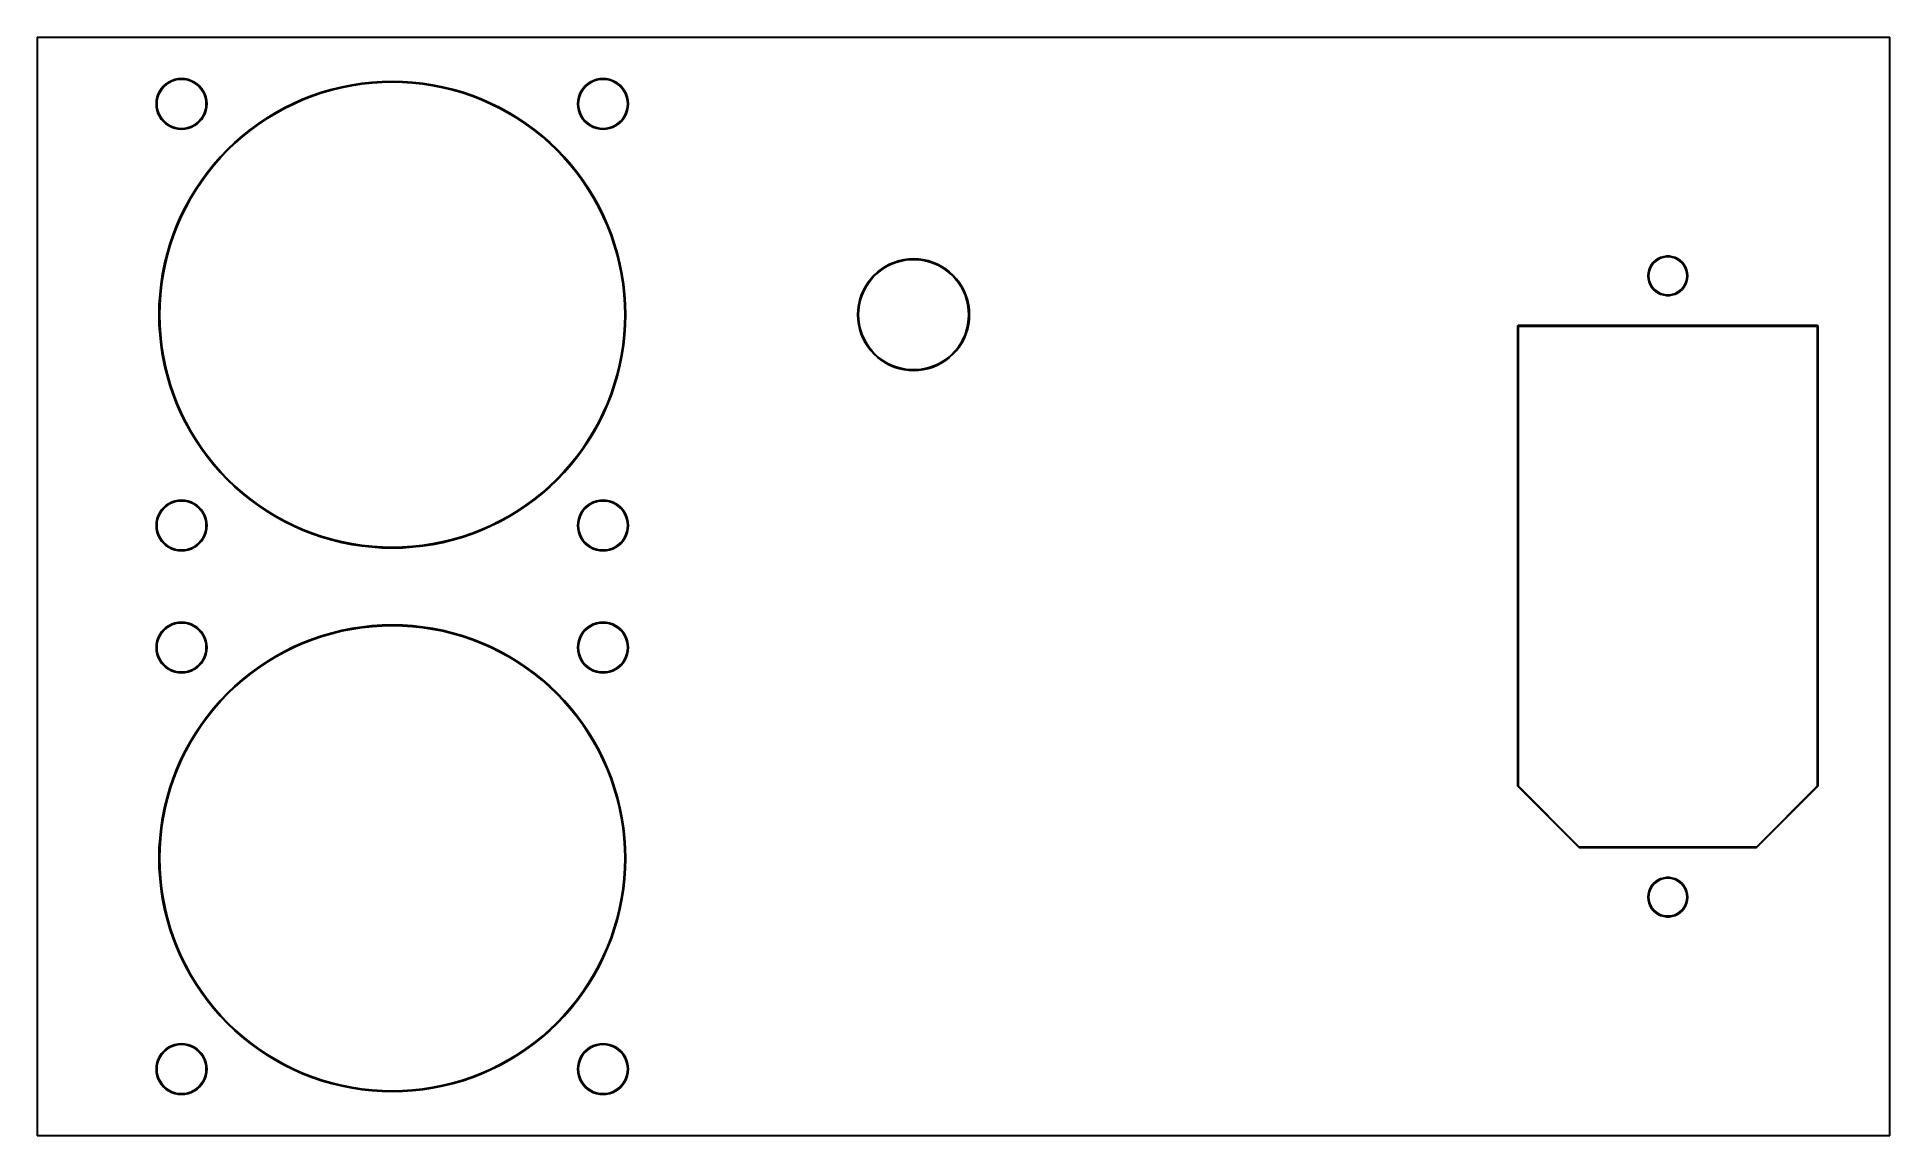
# Model space of a CAD drawing. Extents: x 2.16 to 8.74, y -5.47 to -1.57.
import ezdxf

# ---------------------------------------------------------------- set-up
doc = ezdxf.new("R2010")
doc.units = 0
doc.header["$MEASUREMENT"] = 0
doc.layers.add('BLACK', color=7, linetype='CONTINUOUS')

msp = doc.modelspace()

# ---------------------------------------------------------------- linework, layer by layer
at = {"layer": 'BLACK', "linetype": 'CONTINUOUS'}
for p, q in [((2.1644, -1.5748), (2.1647, -1.5741)), ((2.1644, -5.4724), (2.1644, -1.5748)), ((2.1647, -1.5741), (2.1654, -1.5738)), ((2.1654, -1.5738), (8.7402, -1.5738)), ((2.1663, -1.5758), (2.1663, -5.4715)), ((8.7392, -1.5758), (2.1663, -1.5758)), ((8.7392, -5.4715), (8.7392, -1.5758)), ((8.7402, -1.5738), (8.7409, -1.5741)), ((8.7409, -1.5741), (8.7411, -1.5748)), ((8.7411, -1.5748), (8.7411, -5.4724)), ((2.5935, -1.7764), (2.5987, -1.7657)), ((2.602, -1.7676), (2.597, -1.7778)), ((2.5987, -1.7657), (2.6053, -1.7559)), ((2.6083, -1.7582), (2.602, -1.7676)), ((2.6053, -1.7559), (2.6131, -1.747)), ((2.6158, -1.7496), (2.6083, -1.7582)), ((2.6131, -1.747), (2.622, -1.7392)), ((2.6243, -1.7422), (2.6158, -1.7496)), ((2.622, -1.7392), (2.6319, -1.7326)), ((2.6338, -1.7359), (2.6243, -1.7422)), ((2.6319, -1.7326), (2.6425, -1.7274)), ((2.6439, -1.7308), (2.6338, -1.7359)), ((2.6425, -1.7274), (2.6537, -1.7236)), ((2.6547, -1.7272), (2.6439, -1.7308)), ((2.6537, -1.7236), (2.6653, -1.7212)), ((2.6658, -1.725), (2.6547, -1.7272)), ((2.6653, -1.7212), (2.6772, -1.7205)), ((2.6772, -1.7242), (2.6658, -1.725)), ((2.6772, -1.7205), (2.689, -1.7212)), ((2.6885, -1.725), (2.6772, -1.7242)), ((2.6996, -1.7272), (2.6885, -1.725)), ((2.689, -1.7212), (2.7006, -1.7236)), ((2.7104, -1.7308), (2.6996, -1.7272)), ((2.7006, -1.7236), (2.7118, -1.7274)), ((2.7206, -1.7359), (2.7104, -1.7308)), ((2.7118, -1.7274), (2.7224, -1.7326)), ((2.73, -1.7422), (2.7206, -1.7359)), ((2.7224, -1.7326), (2.7323, -1.7392)), ((2.7385, -1.7496), (2.73, -1.7422)), ((2.7323, -1.7392), (2.7412, -1.747)), ((2.746, -1.7582), (2.7385, -1.7496)), ((2.7412, -1.747), (2.749, -1.7559)), ((2.7523, -1.7676), (2.746, -1.7582)), ((2.749, -1.7559), (2.7556, -1.7657)), ((2.7574, -1.7778), (2.7523, -1.7676)), ((2.7556, -1.7657), (2.7608, -1.7764)), ((3.1418, -1.7803), (3.176, -1.7687)), ((3.1771, -1.7722), (3.143, -1.7838)), ((3.176, -1.7687), (3.2107, -1.7586)), ((3.2117, -1.7622), (3.1771, -1.7722)), ((3.2107, -1.7586), (3.2458, -1.75)), ((3.2466, -1.7536), (3.2117, -1.7622)), ((3.2458, -1.75), (3.2813, -1.7429)), ((3.2819, -1.7466), (3.2466, -1.7536)), ((3.2813, -1.7429), (3.317, -1.7374)), ((3.3175, -1.7411), (3.2819, -1.7466)), ((3.317, -1.7374), (3.353, -1.7335)), ((3.3533, -1.7372), (3.3175, -1.7411)), ((3.353, -1.7335), (3.389, -1.7311)), ((3.3892, -1.7348), (3.3533, -1.7372)), ((3.389, -1.7311), (3.4252, -1.7303)), ((3.4252, -1.7341), (3.3892, -1.7348)), ((3.4252, -1.7303), (3.4613, -1.7311)), ((3.4612, -1.7348), (3.4252, -1.7341)), ((3.4971, -1.7372), (3.4612, -1.7348)), ((3.4613, -1.7311), (3.4974, -1.7335)), ((3.5329, -1.7411), (3.4971, -1.7372)), ((3.4974, -1.7335), (3.5334, -1.7374)), ((3.5685, -1.7466), (3.5329, -1.7411)), ((3.5334, -1.7374), (3.5691, -1.7429)), ((3.6038, -1.7536), (3.5685, -1.7466)), ((3.5691, -1.7429), (3.6046, -1.75)), ((3.6387, -1.7622), (3.6038, -1.7536)), ((3.6046, -1.75), (3.6397, -1.7586)), ((3.6733, -1.7722), (3.6387, -1.7622)), ((3.6397, -1.7586), (3.6744, -1.7687)), ((3.7074, -1.7838), (3.6733, -1.7722)), ((3.6744, -1.7687), (3.7086, -1.7803)), ((4.0896, -1.7764), (4.0948, -1.7657)), ((4.0981, -1.7676), (4.093, -1.7778)), ((4.0948, -1.7657), (4.1014, -1.7559)), ((4.1044, -1.7582), (4.0981, -1.7676)), ((4.1014, -1.7559), (4.1092, -1.747)), ((4.1119, -1.7496), (4.1044, -1.7582)), ((4.1092, -1.747), (4.1181, -1.7392)), ((4.1204, -1.7422), (4.1119, -1.7496)), ((4.1181, -1.7392), (4.128, -1.7326)), ((4.1298, -1.7359), (4.1204, -1.7422)), ((4.128, -1.7326), (4.1386, -1.7274)), ((4.14, -1.7308), (4.1298, -1.7359)), ((4.1386, -1.7274), (4.1498, -1.7236)), ((4.1508, -1.7272), (4.14, -1.7308)), ((4.1498, -1.7236), (4.1614, -1.7212)), ((4.1619, -1.725), (4.1508, -1.7272)), ((4.1614, -1.7212), (4.1732, -1.7205)), ((4.1732, -1.7242), (4.1619, -1.725)), ((4.1732, -1.7205), (4.185, -1.7212)), ((4.1846, -1.725), (4.1732, -1.7242)), ((4.1957, -1.7272), (4.1846, -1.725)), ((4.185, -1.7212), (4.1967, -1.7236)), ((4.2064, -1.7308), (4.1957, -1.7272)), ((4.1967, -1.7236), (4.2079, -1.7274)), ((4.2166, -1.7359), (4.2064, -1.7308)), ((4.2079, -1.7274), (4.2185, -1.7326)), ((4.2261, -1.7422), (4.2166, -1.7359)), ((4.2185, -1.7326), (4.2284, -1.7392)), ((4.2346, -1.7496), (4.2261, -1.7422)), ((4.2284, -1.7392), (4.2373, -1.747)), ((4.2421, -1.7582), (4.2346, -1.7496)), ((4.2373, -1.747), (4.2451, -1.7559)), ((4.2484, -1.7676), (4.2421, -1.7582)), ((4.2451, -1.7559), (4.2516, -1.7657)), ((4.2534, -1.7778), (4.2484, -1.7676)), ((4.2516, -1.7657), (4.2569, -1.7764)), ((2.5866, -1.811), (2.5874, -1.7992)), ((2.5874, -1.8228), (2.5866, -1.811)), ((2.5874, -1.7992), (2.5897, -1.7876)), ((2.5897, -1.8345), (2.5874, -1.8228)), ((2.5897, -1.7876), (2.5935, -1.7764)), ((2.5935, -1.8457), (2.5897, -1.8345)), ((2.5911, -1.7997), (2.5904, -1.811)), ((2.5904, -1.811), (2.5911, -1.8224)), ((2.5933, -1.7886), (2.5911, -1.7997)), ((2.5911, -1.8224), (2.5933, -1.8335)), ((2.597, -1.7778), (2.5933, -1.7886)), ((2.5933, -1.8335), (2.597, -1.8442)), ((2.761, -1.7886), (2.7574, -1.7778)), ((2.7574, -1.8442), (2.761, -1.8335)), ((2.7608, -1.7764), (2.7646, -1.7876)), ((2.7646, -1.8345), (2.7608, -1.8457)), ((2.7632, -1.7997), (2.761, -1.7886)), ((2.761, -1.8335), (2.7632, -1.8224)), ((2.764, -1.811), (2.7632, -1.7997)), ((2.7632, -1.8224), (2.764, -1.811)), ((2.7646, -1.7876), (2.7669, -1.7992)), ((2.7669, -1.8228), (2.7646, -1.8345)), ((2.7669, -1.7992), (2.7677, -1.811)), ((2.7677, -1.811), (2.7669, -1.8228)), ((2.9799, -1.8601), (3.0108, -1.8413)), ((3.0108, -1.8413), (3.0425, -1.824)), ((3.0443, -1.8273), (3.0127, -1.8446)), ((3.0425, -1.824), (3.075, -1.808)), ((3.0765, -1.8114), (3.0443, -1.8273)), ((3.075, -1.808), (3.1081, -1.7934)), ((3.1095, -1.7969), (3.0765, -1.8114)), ((3.1081, -1.7934), (3.1418, -1.7803)), ((3.143, -1.7838), (3.1095, -1.7969)), ((3.7409, -1.7969), (3.7074, -1.7838)), ((3.7086, -1.7803), (3.7423, -1.7934)), ((3.7739, -1.8114), (3.7409, -1.7969)), ((3.7423, -1.7934), (3.7754, -1.808)), ((3.8061, -1.8273), (3.7739, -1.8114)), ((3.7754, -1.808), (3.8079, -1.824)), ((3.8377, -1.8446), (3.8061, -1.8273)), ((3.8079, -1.824), (3.8396, -1.8413)), ((3.8396, -1.8413), (3.8705, -1.8601)), ((4.0827, -1.811), (4.0835, -1.7992)), ((4.0835, -1.8228), (4.0827, -1.811)), ((4.0835, -1.7992), (4.0858, -1.7876)), ((4.0858, -1.8345), (4.0835, -1.8228)), ((4.0858, -1.7876), (4.0896, -1.7764)), ((4.0896, -1.8457), (4.0858, -1.8345)), ((4.0872, -1.7997), (4.0864, -1.811)), ((4.0864, -1.811), (4.0872, -1.8224)), ((4.0894, -1.7886), (4.0872, -1.7997)), ((4.0872, -1.8224), (4.0894, -1.8335)), ((4.093, -1.7778), (4.0894, -1.7886)), ((4.0894, -1.8335), (4.093, -1.8442)), ((4.2571, -1.7886), (4.2534, -1.7778)), ((4.2534, -1.8442), (4.2571, -1.8335)), ((4.2569, -1.7764), (4.2607, -1.7876)), ((4.2607, -1.8345), (4.2569, -1.8457)), ((4.2593, -1.7997), (4.2571, -1.7886)), ((4.2571, -1.8335), (4.2593, -1.8224)), ((4.26, -1.811), (4.2593, -1.7997)), ((4.2593, -1.8224), (4.26, -1.811)), ((4.2607, -1.7876), (4.263, -1.7992)), ((4.263, -1.8228), (4.2607, -1.8345)), ((4.263, -1.7992), (4.2638, -1.811)), ((4.2638, -1.811), (4.263, -1.8228)), ((2.5987, -1.8563), (2.5935, -1.8457)), ((2.597, -1.8442), (2.602, -1.8544)), ((2.6053, -1.8661), (2.5987, -1.8563)), ((2.602, -1.8544), (2.6083, -1.8639)), ((2.6131, -1.8751), (2.6053, -1.8661)), ((2.6083, -1.8639), (2.6158, -1.8724)), ((2.622, -1.8829), (2.6131, -1.8751)), ((2.6158, -1.8724), (2.6243, -1.8799)), ((2.6319, -1.8894), (2.622, -1.8829)), ((2.6243, -1.8799), (2.6338, -1.8862)), ((2.6425, -1.8947), (2.6319, -1.8894)), ((2.6338, -1.8862), (2.6439, -1.8912)), ((2.6537, -1.8985), (2.6425, -1.8947)), ((2.6439, -1.8912), (2.6547, -1.8949)), ((2.6653, -1.9008), (2.6537, -1.8985)), ((2.6547, -1.8949), (2.6658, -1.8971)), ((2.6772, -1.9016), (2.6653, -1.9008)), ((2.6658, -1.8971), (2.6772, -1.8978)), ((2.6772, -1.8978), (2.6885, -1.8971)), ((2.689, -1.9008), (2.6772, -1.9016)), ((2.6885, -1.8971), (2.6996, -1.8949)), ((2.7006, -1.8985), (2.689, -1.9008)), ((2.6996, -1.8949), (2.7104, -1.8912)), ((2.7118, -1.8947), (2.7006, -1.8985)), ((2.7104, -1.8912), (2.7206, -1.8862)), ((2.7224, -1.8894), (2.7118, -1.8947)), ((2.7206, -1.8862), (2.73, -1.8799)), ((2.7323, -1.8829), (2.7224, -1.8894)), ((2.73, -1.8799), (2.7385, -1.8724)), ((2.7412, -1.8751), (2.7323, -1.8829)), ((2.7385, -1.8724), (2.746, -1.8639)), ((2.749, -1.8661), (2.7412, -1.8751)), ((2.746, -1.8639), (2.7523, -1.8544)), ((2.7556, -1.8563), (2.749, -1.8661)), ((2.7523, -1.8544), (2.7574, -1.8442)), ((2.7608, -1.8457), (2.7556, -1.8563)), ((2.8925, -1.9242), (2.9207, -1.9016)), ((2.923, -1.9045), (2.8949, -1.9271)), ((2.9207, -1.9016), (2.9499, -1.8802)), ((2.952, -1.8833), (2.923, -1.9045)), ((2.9499, -1.8802), (2.9799, -1.8601)), ((2.9819, -1.8633), (2.952, -1.8833)), ((3.0127, -1.8446), (2.9819, -1.8633)), ((3.8685, -1.8633), (3.8377, -1.8446)), ((3.8984, -1.8833), (3.8685, -1.8633)), ((3.8705, -1.8601), (3.9005, -1.8802)), ((3.9274, -1.9045), (3.8984, -1.8833)), ((3.9005, -1.8802), (3.9297, -1.9016)), ((3.9555, -1.9271), (3.9274, -1.9045)), ((3.9297, -1.9016), (3.9579, -1.9242)), ((4.0948, -1.8563), (4.0896, -1.8457)), ((4.093, -1.8442), (4.0981, -1.8544)), ((4.1014, -1.8661), (4.0948, -1.8563)), ((4.0981, -1.8544), (4.1044, -1.8639)), ((4.1092, -1.8751), (4.1014, -1.8661)), ((4.1044, -1.8639), (4.1119, -1.8724)), ((4.1181, -1.8829), (4.1092, -1.8751)), ((4.1119, -1.8724), (4.1204, -1.8799)), ((4.128, -1.8894), (4.1181, -1.8829)), ((4.1204, -1.8799), (4.1298, -1.8862)), ((4.1386, -1.8947), (4.128, -1.8894)), ((4.1298, -1.8862), (4.14, -1.8912)), ((4.1498, -1.8985), (4.1386, -1.8947)), ((4.14, -1.8912), (4.1508, -1.8949)), ((4.1614, -1.9008), (4.1498, -1.8985)), ((4.1508, -1.8949), (4.1619, -1.8971)), ((4.1732, -1.9016), (4.1614, -1.9008)), ((4.1619, -1.8971), (4.1732, -1.8978)), ((4.1732, -1.8978), (4.1846, -1.8971)), ((4.185, -1.9008), (4.1732, -1.9016)), ((4.1846, -1.8971), (4.1957, -1.8949)), ((4.1967, -1.8985), (4.185, -1.9008)), ((4.1957, -1.8949), (4.2064, -1.8912)), ((4.2079, -1.8947), (4.1967, -1.8985)), ((4.2064, -1.8912), (4.2166, -1.8862)), ((4.2185, -1.8894), (4.2079, -1.8947)), ((4.2166, -1.8862), (4.2261, -1.8799)), ((4.2284, -1.8829), (4.2185, -1.8894)), ((4.2261, -1.8799), (4.2346, -1.8724)), ((4.2373, -1.8751), (4.2284, -1.8829)), ((4.2346, -1.8724), (4.2421, -1.8639)), ((4.2451, -1.8661), (4.2373, -1.8751)), ((4.2421, -1.8639), (4.2484, -1.8544)), ((4.2516, -1.8563), (4.2451, -1.8661)), ((4.2484, -1.8544), (4.2534, -1.8442)), ((4.2569, -1.8457), (4.2516, -1.8563)), ((2.8392, -1.973), (2.8653, -1.948)), ((2.8678, -1.9508), (2.8418, -1.9757)), ((2.8653, -1.948), (2.8925, -1.9242)), ((2.8949, -1.9271), (2.8678, -1.9508)), ((3.9826, -1.9508), (3.9555, -1.9271)), ((3.9579, -1.9242), (3.9851, -1.948)), ((4.0086, -1.9757), (3.9826, -1.9508)), ((3.9851, -1.948), (4.0112, -1.973)), ((2.7677, -2.0546), (2.7903, -2.0264)), ((2.7932, -2.0288), (2.7707, -2.0568)), ((2.7903, -2.0264), (2.8142, -1.9992)), ((2.8169, -2.0017), (2.7932, -2.0288)), ((2.8142, -1.9992), (2.8392, -1.973)), ((2.8418, -1.9757), (2.8169, -2.0017)), ((4.0335, -2.0017), (4.0086, -1.9757)), ((4.0112, -1.973), (4.0362, -1.9992)), ((4.0572, -2.0288), (4.0335, -2.0017)), ((4.0362, -1.9992), (4.06, -2.0264)), ((4.0797, -2.0568), (4.0572, -2.0288)), ((4.06, -2.0264), (4.0827, -2.0546)), ((2.7262, -2.1138), (2.7463, -2.0837)), ((2.7494, -2.0859), (2.7294, -2.1158)), ((2.7463, -2.0837), (2.7677, -2.0546)), ((2.7707, -2.0568), (2.7494, -2.0859)), ((4.101, -2.0859), (4.0797, -2.0568)), ((4.0827, -2.0546), (4.1041, -2.0837)), ((4.121, -2.1158), (4.101, -2.0859)), ((4.1041, -2.0837), (4.1241, -2.1138)), ((2.6901, -2.1764), (2.7075, -2.1447)), ((2.7107, -2.1466), (2.6934, -2.1781)), ((2.7075, -2.1447), (2.7262, -2.1138)), ((2.7294, -2.1158), (2.7107, -2.1466)), ((4.1397, -2.1466), (4.121, -2.1158)), ((4.1241, -2.1138), (4.1429, -2.1447)), ((4.157, -2.1781), (4.1397, -2.1466)), ((4.1429, -2.1447), (4.1603, -2.1764)), ((2.6595, -2.2419), (2.6741, -2.2088)), ((2.6775, -2.2104), (2.663, -2.2433)), ((2.6741, -2.2088), (2.6901, -2.1764)), ((2.6934, -2.1781), (2.6775, -2.2104)), ((4.1729, -2.2104), (4.157, -2.1781)), ((4.1603, -2.1764), (4.1763, -2.2088)), ((4.1874, -2.2433), (4.1729, -2.2104)), ((4.1763, -2.2088), (4.1909, -2.2419)), ((2.6348, -2.3098), (2.6464, -2.2756)), ((2.65, -2.2769), (2.6384, -2.311)), ((2.6464, -2.2756), (2.6595, -2.2419)), ((2.663, -2.2433), (2.65, -2.2769)), ((4.2004, -2.2769), (4.1874, -2.2433)), ((4.1909, -2.2419), (4.204, -2.2756)), ((4.212, -2.311), (4.2004, -2.2769)), ((4.204, -2.2756), (4.2156, -2.3098)), ((2.6161, -2.3797), (2.6247, -2.3446)), ((2.6283, -2.3455), (2.6198, -2.3805)), ((2.6247, -2.3446), (2.6348, -2.3098)), ((2.6384, -2.311), (2.6283, -2.3455)), ((4.2221, -2.3455), (4.212, -2.311)), ((4.2156, -2.3098), (4.2257, -2.3446)), ((4.2306, -2.3805), (4.2221, -2.3455)), ((4.2257, -2.3446), (4.2343, -2.3797)), ((5.2076, -2.3722), (5.2241, -2.367)), ((5.2241, -2.367), (5.2411, -2.3633)), ((5.2494, -2.3657), (5.2322, -2.3689)), ((5.2411, -2.3633), (5.2583, -2.361)), ((5.2668, -2.3642), (5.2494, -2.3657)), ((5.2583, -2.361), (5.2756, -2.3602)), ((5.2843, -2.3642), (5.2668, -2.3642)), ((5.2756, -2.3602), (5.2929, -2.361)), ((5.3018, -2.3657), (5.2843, -2.3642)), ((5.2929, -2.361), (5.3101, -2.3633)), ((5.319, -2.3689), (5.3018, -2.3657)), ((5.3101, -2.3633), (5.327, -2.367)), ((5.327, -2.367), (5.3436, -2.3722)), ((7.9008, -2.3731), (7.9086, -2.3659)), ((7.9086, -2.3659), (7.9173, -2.3599)), ((7.9192, -2.3631), (7.9109, -2.3688)), ((7.9173, -2.3599), (7.9269, -2.3553)), ((7.9282, -2.3588), (7.9192, -2.3631)), ((7.9269, -2.3553), (7.937, -2.3522)), ((7.9378, -2.3558), (7.9282, -2.3588)), ((7.937, -2.3522), (7.9475, -2.3506)), ((7.9477, -2.3543), (7.9378, -2.3558)), ((7.9475, -2.3506), (7.9581, -2.3506)), ((7.9578, -2.3543), (7.9477, -2.3543)), ((7.9677, -2.3558), (7.9578, -2.3543)), ((7.9581, -2.3506), (7.9685, -2.3522)), ((7.9773, -2.3588), (7.9677, -2.3558)), ((7.9685, -2.3522), (7.9786, -2.3553)), ((7.9863, -2.3631), (7.9773, -2.3588)), ((7.9786, -2.3553), (7.9882, -2.3599)), ((7.9946, -2.3688), (7.9863, -2.3631)), ((7.9882, -2.3599), (7.9969, -2.3659)), ((7.9969, -2.3659), (8.0047, -2.3731)), ((2.6035, -2.4509), (2.609, -2.4151)), ((2.6127, -2.4158), (2.6073, -2.4514)), ((2.609, -2.4151), (2.6161, -2.3797)), ((2.6198, -2.3805), (2.6127, -2.4158)), ((4.2377, -2.4158), (4.2306, -2.3805)), ((4.2343, -2.3797), (4.2413, -2.4151)), ((4.2431, -2.4514), (4.2377, -2.4158)), ((4.2413, -2.4151), (4.2468, -2.4509)), ((5.1127, -2.445), (5.1233, -2.4313)), ((5.1287, -2.4307), (5.1178, -2.4444)), ((5.1233, -2.4313), (5.135, -2.4185)), ((5.1408, -2.4181), (5.1287, -2.4307)), ((5.135, -2.4185), (5.1478, -2.4068)), ((5.154, -2.4065), (5.1408, -2.4181)), ((5.1478, -2.4068), (5.1616, -2.3962)), ((5.1681, -2.3962), (5.154, -2.4065)), ((5.1616, -2.3962), (5.1762, -2.3869)), ((5.1831, -2.3873), (5.1681, -2.3962)), ((5.1762, -2.3869), (5.1916, -2.3789)), ((5.1989, -2.3797), (5.1831, -2.3873)), ((5.1916, -2.3789), (5.2076, -2.3722)), ((5.2153, -2.3735), (5.1989, -2.3797)), ((5.2322, -2.3689), (5.2153, -2.3735)), ((5.3359, -2.3735), (5.319, -2.3689)), ((5.3523, -2.3797), (5.3359, -2.3735)), ((5.3436, -2.3722), (5.3596, -2.3789)), ((5.368, -2.3873), (5.3523, -2.3797)), ((5.3596, -2.3789), (5.375, -2.3869)), ((5.3831, -2.3962), (5.368, -2.3873)), ((5.375, -2.3869), (5.3896, -2.3962)), ((5.3972, -2.4065), (5.3831, -2.3962)), ((5.3896, -2.3962), (5.4034, -2.4068)), ((5.4104, -2.4181), (5.3972, -2.4065)), ((5.4034, -2.4068), (5.4162, -2.4185)), ((5.4225, -2.4307), (5.4104, -2.4181)), ((5.4162, -2.4185), (5.4279, -2.4313)), ((5.4334, -2.4444), (5.4225, -2.4307)), ((5.4279, -2.4313), (5.4385, -2.445)), ((7.8819, -2.4213), (7.8827, -2.4107)), ((7.8827, -2.4318), (7.8819, -2.4213)), ((7.8827, -2.4107), (7.885, -2.4004)), ((7.885, -2.4421), (7.8827, -2.4318)), ((7.885, -2.4004), (7.8889, -2.3905)), ((7.8864, -2.4113), (7.8856, -2.4213)), ((7.8856, -2.4213), (7.8864, -2.4313)), ((7.8886, -2.4015), (7.8864, -2.4113)), ((7.8864, -2.4313), (7.8886, -2.441)), ((7.8923, -2.3921), (7.8886, -2.4015)), ((7.8889, -2.3905), (7.8942, -2.3813)), ((7.8973, -2.3835), (7.8923, -2.3921)), ((7.8942, -2.3813), (7.9008, -2.3731)), ((7.9036, -2.3756), (7.8973, -2.3835)), ((7.9109, -2.3688), (7.9036, -2.3756)), ((8.002, -2.3756), (7.9946, -2.3688)), ((8.0082, -2.3835), (8.002, -2.3756)), ((8.0047, -2.3731), (8.0113, -2.3813)), ((8.0132, -2.3921), (8.0082, -2.3835)), ((8.0113, -2.3813), (8.0166, -2.3905)), ((8.0169, -2.4015), (8.0132, -2.3921)), ((8.0166, -2.3905), (8.0205, -2.4004)), ((8.0191, -2.4113), (8.0169, -2.4015)), ((8.0169, -2.441), (8.0191, -2.4313)), ((8.0199, -2.4213), (8.0191, -2.4113)), ((8.0191, -2.4313), (8.0199, -2.4213)), ((8.0205, -2.4004), (8.0228, -2.4107)), ((8.0228, -2.4318), (8.0205, -2.4421)), ((8.0228, -2.4107), (8.0236, -2.4213)), ((8.0236, -2.4213), (8.0228, -2.4318)), ((2.5972, -2.5229), (2.5996, -2.4868)), ((2.5996, -2.4868), (2.6035, -2.4509)), ((2.6033, -2.4872), (2.601, -2.5231)), ((2.6073, -2.4514), (2.6033, -2.4872)), ((4.2471, -2.4872), (4.2431, -2.4514)), ((4.2468, -2.4509), (4.2508, -2.4868)), ((4.2494, -2.5231), (4.2471, -2.4872)), ((4.2508, -2.4868), (4.2531, -2.5229)), ((5.0835, -2.5076), (5.0888, -2.4911)), ((5.093, -2.4905), (5.0875, -2.5072)), ((5.0888, -2.4911), (5.0954, -2.475)), ((5.0998, -2.4744), (5.093, -2.4905)), ((5.0954, -2.475), (5.1034, -2.4596)), ((5.1081, -2.459), (5.0998, -2.4744)), ((5.1034, -2.4596), (5.1127, -2.445)), ((5.1178, -2.4444), (5.1081, -2.459)), ((5.4431, -2.459), (5.4334, -2.4444)), ((5.4385, -2.445), (5.4478, -2.4596)), ((5.4514, -2.4744), (5.4431, -2.459)), ((5.4478, -2.4596), (5.4558, -2.475)), ((5.4582, -2.4905), (5.4514, -2.4744)), ((5.4558, -2.475), (5.4624, -2.4911)), ((5.4636, -2.5072), (5.4582, -2.4905)), ((5.4624, -2.4911), (5.4676, -2.5076)), ((7.8889, -2.452), (7.885, -2.4421)), ((7.8886, -2.441), (7.8923, -2.4504)), ((7.8942, -2.4612), (7.8889, -2.452)), ((7.8923, -2.4504), (7.8973, -2.4591)), ((7.9008, -2.4695), (7.8942, -2.4612)), ((7.8973, -2.4591), (7.9036, -2.4669)), ((7.9086, -2.4767), (7.9008, -2.4695)), ((7.9036, -2.4669), (7.9109, -2.4737)), ((7.9173, -2.4826), (7.9086, -2.4767)), ((7.9109, -2.4737), (7.9192, -2.4794)), ((7.9269, -2.4872), (7.9173, -2.4826)), ((7.9192, -2.4794), (7.9282, -2.4837)), ((7.937, -2.4903), (7.9269, -2.4872)), ((7.9282, -2.4837), (7.9378, -2.4867)), ((7.9475, -2.4919), (7.937, -2.4903)), ((7.9378, -2.4867), (7.9477, -2.4882)), ((7.9581, -2.4919), (7.9475, -2.4919)), ((7.9477, -2.4882), (7.9578, -2.4882)), ((7.9578, -2.4882), (7.9677, -2.4867)), ((7.9685, -2.4903), (7.9581, -2.4919)), ((7.9677, -2.4867), (7.9773, -2.4837)), ((7.9786, -2.4872), (7.9685, -2.4903)), ((7.9773, -2.4837), (7.9863, -2.4794)), ((7.9882, -2.4826), (7.9786, -2.4872)), ((7.9863, -2.4794), (7.9946, -2.4737)), ((7.9969, -2.4767), (7.9882, -2.4826)), ((7.9946, -2.4737), (8.002, -2.4669)), ((8.0047, -2.4695), (7.9969, -2.4767)), ((8.002, -2.4669), (8.0082, -2.4591)), ((8.0113, -2.4612), (8.0047, -2.4695)), ((8.0082, -2.4591), (8.0132, -2.4504)), ((8.0166, -2.452), (8.0113, -2.4612)), ((8.0132, -2.4504), (8.0169, -2.441)), ((8.0205, -2.4421), (8.0166, -2.452)), ((2.5965, -2.5591), (2.5972, -2.5229)), ((2.5972, -2.5952), (2.5965, -2.5591)), ((2.601, -2.5231), (2.6002, -2.5591)), ((2.6002, -2.5591), (2.601, -2.595)), ((4.2502, -2.5591), (4.2494, -2.5231)), ((4.2494, -2.595), (4.2502, -2.5591)), ((4.2531, -2.5229), (4.2539, -2.5591)), ((4.2539, -2.5591), (4.2531, -2.5952)), ((5.0768, -2.5591), (5.0775, -2.5417)), ((5.0775, -2.5764), (5.0768, -2.5591)), ((5.0775, -2.5417), (5.0798, -2.5245)), ((5.0798, -2.5245), (5.0835, -2.5076)), ((5.0813, -2.5416), (5.0805, -2.5591)), ((5.0805, -2.5591), (5.0813, -2.5765)), ((5.0836, -2.5242), (5.0813, -2.5416)), ((5.0875, -2.5072), (5.0836, -2.5242)), ((5.4675, -2.5242), (5.4636, -2.5072)), ((5.4699, -2.5416), (5.4675, -2.5242)), ((5.4676, -2.5076), (5.4714, -2.5245)), ((5.4707, -2.5591), (5.4699, -2.5416)), ((5.4699, -2.5765), (5.4707, -2.5591)), ((5.4714, -2.5245), (5.4737, -2.5417)), ((5.4737, -2.5417), (5.4744, -2.5591)), ((5.4744, -2.5591), (5.4737, -2.5764)), ((2.5996, -2.6313), (2.5972, -2.5952)), ((2.601, -2.595), (2.6033, -2.631)), ((4.2471, -2.631), (4.2494, -2.595)), ((4.2531, -2.5952), (4.2508, -2.6313)), ((5.0798, -2.5936), (5.0775, -2.5764)), ((5.0835, -2.6105), (5.0798, -2.5936)), ((5.0813, -2.5765), (5.0836, -2.5939)), ((5.0888, -2.6271), (5.0835, -2.6105)), ((5.0836, -2.5939), (5.0875, -2.611)), ((5.0875, -2.611), (5.093, -2.6276)), ((5.0954, -2.6431), (5.0888, -2.6271)), ((5.093, -2.6276), (5.0998, -2.6437)), ((5.4514, -2.6437), (5.4582, -2.6276)), ((5.4624, -2.6271), (5.4558, -2.6431)), ((5.4582, -2.6276), (5.4636, -2.611)), ((5.4676, -2.6105), (5.4624, -2.6271)), ((5.4636, -2.611), (5.4675, -2.5939)), ((5.4675, -2.5939), (5.4699, -2.5765)), ((5.4714, -2.5936), (5.4676, -2.6105)), ((5.4737, -2.5764), (5.4714, -2.5936)), ((7.4193, -2.5984), (7.4199, -2.597)), ((7.4193, -4.2323), (7.4193, -2.5984)), ((7.4199, -2.597), (7.4213, -2.5965)), ((7.4213, -2.5965), (8.4843, -2.5965)), ((7.4232, -2.6004), (7.4232, -4.2315)), ((8.4823, -2.6004), (7.4232, -2.6004)), ((8.4823, -4.2315), (8.4823, -2.6004)), ((8.4843, -2.5965), (8.4856, -2.597)), ((8.4856, -2.597), (8.4862, -2.5984)), ((8.4862, -2.5984), (8.4862, -4.2323)), ((2.6035, -2.6672), (2.5996, -2.6313)), ((2.6033, -2.631), (2.6073, -2.6667)), ((2.609, -2.703), (2.6035, -2.6672)), ((2.6073, -2.6667), (2.6127, -2.7023)), ((4.2377, -2.7023), (4.2431, -2.6667)), ((4.2468, -2.6672), (4.2413, -2.703)), ((4.2431, -2.6667), (4.2471, -2.631)), ((4.2508, -2.6313), (4.2468, -2.6672)), ((5.1034, -2.6585), (5.0954, -2.6431)), ((5.0998, -2.6437), (5.1081, -2.6591)), ((5.1127, -2.6731), (5.1034, -2.6585)), ((5.1081, -2.6591), (5.1178, -2.6737)), ((5.1233, -2.6869), (5.1127, -2.6731)), ((5.1178, -2.6737), (5.1287, -2.6874)), ((5.135, -2.6996), (5.1233, -2.6869)), ((5.1287, -2.6874), (5.1408, -2.7001)), ((5.4104, -2.7001), (5.4225, -2.6874)), ((5.4279, -2.6869), (5.4162, -2.6996)), ((5.4225, -2.6874), (5.4334, -2.6737)), ((5.4385, -2.6731), (5.4279, -2.6869)), ((5.4334, -2.6737), (5.4431, -2.6591)), ((5.4478, -2.6585), (5.4385, -2.6731)), ((5.4431, -2.6591), (5.4514, -2.6437)), ((5.4558, -2.6431), (5.4478, -2.6585)), ((2.6161, -2.7384), (2.609, -2.703)), ((2.6127, -2.7023), (2.6198, -2.7376)), ((2.6247, -2.7735), (2.6161, -2.7384)), ((2.6198, -2.7376), (2.6283, -2.7726)), ((4.2221, -2.7726), (4.2306, -2.7376)), ((4.2343, -2.7384), (4.2257, -2.7735)), ((4.2306, -2.7376), (4.2377, -2.7023)), ((4.2413, -2.703), (4.2343, -2.7384)), ((5.1478, -2.7114), (5.135, -2.6996)), ((5.1408, -2.7001), (5.154, -2.7116)), ((5.1616, -2.7219), (5.1478, -2.7114)), ((5.154, -2.7116), (5.1681, -2.7219)), ((5.1762, -2.7312), (5.1616, -2.7219)), ((5.1681, -2.7219), (5.1831, -2.7308)), ((5.1916, -2.7392), (5.1762, -2.7312)), ((5.1831, -2.7308), (5.1989, -2.7384)), ((5.2076, -2.7459), (5.1916, -2.7392)), ((5.1989, -2.7384), (5.2153, -2.7446)), ((5.2241, -2.7511), (5.2076, -2.7459)), ((5.2153, -2.7446), (5.2322, -2.7492)), ((5.2411, -2.7549), (5.2241, -2.7511)), ((5.2322, -2.7492), (5.2494, -2.7524)), ((5.2583, -2.7571), (5.2411, -2.7549)), ((5.2494, -2.7524), (5.2668, -2.7539)), ((5.2756, -2.7579), (5.2583, -2.7571)), ((5.2668, -2.7539), (5.2843, -2.7539)), ((5.2929, -2.7571), (5.2756, -2.7579)), ((5.2843, -2.7539), (5.3018, -2.7524)), ((5.3101, -2.7549), (5.2929, -2.7571)), ((5.3018, -2.7524), (5.319, -2.7492)), ((5.327, -2.7511), (5.3101, -2.7549)), ((5.319, -2.7492), (5.3359, -2.7446)), ((5.3436, -2.7459), (5.327, -2.7511)), ((5.3359, -2.7446), (5.3523, -2.7384)), ((5.3596, -2.7392), (5.3436, -2.7459)), ((5.3523, -2.7384), (5.368, -2.7308)), ((5.375, -2.7312), (5.3596, -2.7392)), ((5.368, -2.7308), (5.3831, -2.7219)), ((5.3896, -2.7219), (5.375, -2.7312)), ((5.3831, -2.7219), (5.3972, -2.7116)), ((5.4034, -2.7114), (5.3896, -2.7219)), ((5.3972, -2.7116), (5.4104, -2.7001)), ((5.4162, -2.6996), (5.4034, -2.7114)), ((2.6348, -2.8083), (2.6247, -2.7735)), ((2.6283, -2.7726), (2.6384, -2.8071)), ((2.6464, -2.8425), (2.6348, -2.8083)), ((2.6384, -2.8071), (2.65, -2.8412)), ((4.2004, -2.8412), (4.212, -2.8071)), ((4.2156, -2.8083), (4.204, -2.8425)), ((4.212, -2.8071), (4.2221, -2.7726)), ((4.2257, -2.7735), (4.2156, -2.8083)), ((2.6595, -2.8762), (2.6464, -2.8425)), ((2.65, -2.8412), (2.663, -2.8748)), ((2.6741, -2.9093), (2.6595, -2.8762)), ((2.663, -2.8748), (2.6775, -2.9077)), ((4.1729, -2.9077), (4.1874, -2.8748)), ((4.1909, -2.8762), (4.1763, -2.9093)), ((4.1874, -2.8748), (4.2004, -2.8412)), ((4.204, -2.8425), (4.1909, -2.8762)), ((2.6901, -2.9417), (2.6741, -2.9093)), ((2.6775, -2.9077), (2.6934, -2.94)), ((2.7075, -2.9734), (2.6901, -2.9417)), ((2.6934, -2.94), (2.7107, -2.9716)), ((4.1397, -2.9716), (4.157, -2.94)), ((4.1603, -2.9417), (4.1429, -2.9734)), ((4.157, -2.94), (4.1729, -2.9077)), ((4.1763, -2.9093), (4.1603, -2.9417)), ((2.7262, -3.0043), (2.7075, -2.9734)), ((2.7107, -2.9716), (2.7294, -3.0023)), ((2.7463, -3.0344), (2.7262, -3.0043)), ((2.7294, -3.0023), (2.7494, -3.0323)), ((4.101, -3.0323), (4.121, -3.0023)), ((4.1241, -3.0043), (4.1041, -3.0344)), ((4.121, -3.0023), (4.1397, -2.9716)), ((4.1429, -2.9734), (4.1241, -3.0043)), ((2.7677, -3.0636), (2.7463, -3.0344)), ((2.7494, -3.0323), (2.7707, -3.0613)), ((2.7903, -3.0918), (2.7677, -3.0636)), ((2.7707, -3.0613), (2.7932, -3.0894)), ((2.7932, -3.0894), (2.8169, -3.1164)), ((4.0335, -3.1164), (4.0572, -3.0894)), ((4.0572, -3.0894), (4.0797, -3.0613)), ((4.0827, -3.0636), (4.06, -3.0918)), ((4.0797, -3.0613), (4.101, -3.0323)), ((4.1041, -3.0344), (4.0827, -3.0636)), ((2.8142, -3.1189), (2.7903, -3.0918)), ((2.8392, -3.1451), (2.8142, -3.1189)), ((2.8169, -3.1164), (2.8418, -3.1424)), ((2.8653, -3.1701), (2.8392, -3.1451)), ((2.8418, -3.1424), (2.8678, -3.1673)), ((3.9826, -3.1673), (4.0086, -3.1424)), ((4.0112, -3.1451), (3.9851, -3.1701)), ((4.0086, -3.1424), (4.0335, -3.1164)), ((4.0362, -3.1189), (4.0112, -3.1451)), ((4.06, -3.0918), (4.0362, -3.1189)), ((2.6425, -3.2234), (2.6537, -3.2196)), ((2.6537, -3.2196), (2.6653, -3.2173)), ((2.6658, -3.221), (2.6547, -3.2232)), ((2.6653, -3.2173), (2.6772, -3.2165)), ((2.6772, -3.2203), (2.6658, -3.221)), ((2.6772, -3.2165), (2.689, -3.2173)), ((2.6885, -3.221), (2.6772, -3.2203)), ((2.6996, -3.2232), (2.6885, -3.221)), ((2.689, -3.2173), (2.7006, -3.2196)), ((2.7006, -3.2196), (2.7118, -3.2234)), ((2.8925, -3.1939), (2.8653, -3.1701)), ((2.8678, -3.1673), (2.8949, -3.191)), ((2.9207, -3.2165), (2.8925, -3.1939)), ((2.8949, -3.191), (2.923, -3.2136)), ((2.9499, -3.2379), (2.9207, -3.2165)), ((2.923, -3.2136), (2.952, -3.2349)), ((3.8984, -3.2349), (3.9274, -3.2136)), ((3.9297, -3.2165), (3.9005, -3.2379)), ((3.9274, -3.2136), (3.9555, -3.191)), ((3.9579, -3.1939), (3.9297, -3.2165)), ((3.9555, -3.191), (3.9826, -3.1673)), ((3.9851, -3.1701), (3.9579, -3.1939)), ((4.1386, -3.2234), (4.1498, -3.2196)), ((4.1498, -3.2196), (4.1614, -3.2173)), ((4.1619, -3.221), (4.1508, -3.2232)), ((4.1614, -3.2173), (4.1732, -3.2165)), ((4.1732, -3.2203), (4.1619, -3.221)), ((4.1732, -3.2165), (4.185, -3.2173)), ((4.1846, -3.221), (4.1732, -3.2203)), ((4.1957, -3.2232), (4.1846, -3.221)), ((4.185, -3.2173), (4.1967, -3.2196)), ((4.1967, -3.2196), (4.2079, -3.2234)), ((2.5874, -3.2953), (2.5897, -3.2837)), ((2.5897, -3.2837), (2.5935, -3.2724)), ((2.5933, -3.2846), (2.5911, -3.2958)), ((2.597, -3.2739), (2.5933, -3.2846)), ((2.5935, -3.2724), (2.5987, -3.2618)), ((2.602, -3.2637), (2.597, -3.2739)), ((2.5987, -3.2618), (2.6053, -3.252)), ((2.6083, -3.2542), (2.602, -3.2637)), ((2.6053, -3.252), (2.6131, -3.2431)), ((2.6158, -3.2457), (2.6083, -3.2542)), ((2.6131, -3.2431), (2.622, -3.2352)), ((2.6243, -3.2382), (2.6158, -3.2457)), ((2.622, -3.2352), (2.6319, -3.2287)), ((2.6338, -3.2319), (2.6243, -3.2382)), ((2.6319, -3.2287), (2.6425, -3.2234)), ((2.6439, -3.2269), (2.6338, -3.2319)), ((2.6547, -3.2232), (2.6439, -3.2269)), ((2.7104, -3.2269), (2.6996, -3.2232)), ((2.7206, -3.2319), (2.7104, -3.2269)), ((2.7118, -3.2234), (2.7224, -3.2287)), ((2.73, -3.2382), (2.7206, -3.2319)), ((2.7224, -3.2287), (2.7323, -3.2352)), ((2.7385, -3.2457), (2.73, -3.2382)), ((2.7323, -3.2352), (2.7412, -3.2431)), ((2.746, -3.2542), (2.7385, -3.2457)), ((2.7412, -3.2431), (2.749, -3.252)), ((2.7523, -3.2637), (2.746, -3.2542)), ((2.749, -3.252), (2.7556, -3.2618)), ((2.7574, -3.2739), (2.7523, -3.2637)), ((2.7556, -3.2618), (2.7608, -3.2724)), ((2.761, -3.2846), (2.7574, -3.2739)), ((2.7608, -3.2724), (2.7646, -3.2837)), ((2.7632, -3.2958), (2.761, -3.2846)), ((2.7646, -3.2837), (2.7669, -3.2953)), ((2.9799, -3.258), (2.9499, -3.2379)), ((2.952, -3.2349), (2.9819, -3.2549)), ((3.0108, -3.2768), (2.9799, -3.258)), ((2.9819, -3.2549), (3.0127, -3.2735)), ((3.0425, -3.2942), (3.0108, -3.2768)), ((3.0127, -3.2735), (3.0443, -3.2908)), ((3.8061, -3.2908), (3.8377, -3.2735)), ((3.8396, -3.2768), (3.8079, -3.2942)), ((3.8377, -3.2735), (3.8685, -3.2549)), ((3.8705, -3.258), (3.8396, -3.2768)), ((3.8685, -3.2549), (3.8984, -3.2349)), ((3.9005, -3.2379), (3.8705, -3.258)), ((4.0835, -3.2953), (4.0858, -3.2837)), ((4.0858, -3.2837), (4.0896, -3.2724)), ((4.0894, -3.2846), (4.0872, -3.2958)), ((4.093, -3.2739), (4.0894, -3.2846)), ((4.0896, -3.2724), (4.0948, -3.2618)), ((4.0981, -3.2637), (4.093, -3.2739)), ((4.0948, -3.2618), (4.1014, -3.252)), ((4.1044, -3.2542), (4.0981, -3.2637)), ((4.1014, -3.252), (4.1092, -3.2431)), ((4.1119, -3.2457), (4.1044, -3.2542)), ((4.1092, -3.2431), (4.1181, -3.2352)), ((4.1204, -3.2382), (4.1119, -3.2457)), ((4.1181, -3.2352), (4.128, -3.2287)), ((4.1298, -3.2319), (4.1204, -3.2382)), ((4.128, -3.2287), (4.1386, -3.2234)), ((4.14, -3.2269), (4.1298, -3.2319)), ((4.1508, -3.2232), (4.14, -3.2269)), ((4.2064, -3.2269), (4.1957, -3.2232)), ((4.2166, -3.2319), (4.2064, -3.2269)), ((4.2079, -3.2234), (4.2185, -3.2287)), ((4.2261, -3.2382), (4.2166, -3.2319)), ((4.2185, -3.2287), (4.2284, -3.2352)), ((4.2346, -3.2457), (4.2261, -3.2382)), ((4.2284, -3.2352), (4.2373, -3.2431)), ((4.2421, -3.2542), (4.2346, -3.2457)), ((4.2373, -3.2431), (4.2451, -3.252)), ((4.2484, -3.2637), (4.2421, -3.2542)), ((4.2451, -3.252), (4.2516, -3.2618)), ((4.2534, -3.2739), (4.2484, -3.2637)), ((4.2516, -3.2618), (4.2569, -3.2724)), ((4.2571, -3.2846), (4.2534, -3.2739)), ((4.2569, -3.2724), (4.2607, -3.2837)), ((4.2593, -3.2958), (4.2571, -3.2846)), ((4.2607, -3.2837), (4.263, -3.2953)), ((2.5866, -3.3071), (2.5874, -3.2953)), ((2.5874, -3.3189), (2.5866, -3.3071)), ((2.5897, -3.3305), (2.5874, -3.3189)), ((2.5935, -3.3417), (2.5897, -3.3305)), ((2.5911, -3.2958), (2.5904, -3.3071)), ((2.5904, -3.3071), (2.5911, -3.3184)), ((2.5911, -3.3184), (2.5933, -3.3296)), ((2.5933, -3.3296), (2.597, -3.3403)), ((2.5987, -3.3524), (2.5935, -3.3417)), ((2.597, -3.3403), (2.602, -3.3505)), ((2.6053, -3.3622), (2.5987, -3.3524)), ((2.602, -3.3505), (2.6083, -3.3599)), ((2.746, -3.3599), (2.7523, -3.3505)), ((2.7556, -3.3524), (2.749, -3.3622)), ((2.7523, -3.3505), (2.7574, -3.3403)), ((2.7608, -3.3417), (2.7556, -3.3524)), ((2.7574, -3.3403), (2.761, -3.3296)), ((2.7646, -3.3305), (2.7608, -3.3417)), ((2.761, -3.3296), (2.7632, -3.3184)), ((2.764, -3.3071), (2.7632, -3.2958)), ((2.7632, -3.3184), (2.764, -3.3071)), ((2.7669, -3.3189), (2.7646, -3.3305)), ((2.7669, -3.2953), (2.7677, -3.3071)), ((2.7677, -3.3071), (2.7669, -3.3189)), ((3.075, -3.3101), (3.0425, -3.2942)), ((3.0443, -3.2908), (3.0765, -3.3068)), ((3.1081, -3.3247), (3.075, -3.3101)), ((3.0765, -3.3068), (3.1095, -3.3213)), ((3.1418, -3.3378), (3.1081, -3.3247)), ((3.1095, -3.3213), (3.143, -3.3343)), ((3.176, -3.3494), (3.1418, -3.3378)), ((3.143, -3.3343), (3.1771, -3.3459)), ((3.2107, -3.3596), (3.176, -3.3494)), ((3.1771, -3.3459), (3.2117, -3.3559)), ((3.6387, -3.3559), (3.6733, -3.3459)), ((3.6744, -3.3494), (3.6397, -3.3596)), ((3.6733, -3.3459), (3.7074, -3.3343)), ((3.7086, -3.3378), (3.6744, -3.3494)), ((3.7074, -3.3343), (3.7409, -3.3213)), ((3.7423, -3.3247), (3.7086, -3.3378)), ((3.7409, -3.3213), (3.7739, -3.3068)), ((3.7754, -3.3101), (3.7423, -3.3247)), ((3.7739, -3.3068), (3.8061, -3.2908)), ((3.8079, -3.2942), (3.7754, -3.3101)), ((4.0827, -3.3071), (4.0835, -3.2953)), ((4.0835, -3.3189), (4.0827, -3.3071)), ((4.0858, -3.3305), (4.0835, -3.3189)), ((4.0896, -3.3417), (4.0858, -3.3305)), ((4.0872, -3.2958), (4.0864, -3.3071)), ((4.0864, -3.3071), (4.0872, -3.3184)), ((4.0872, -3.3184), (4.0894, -3.3296)), ((4.0894, -3.3296), (4.093, -3.3403)), ((4.0948, -3.3524), (4.0896, -3.3417)), ((4.093, -3.3403), (4.0981, -3.3505)), ((4.1014, -3.3622), (4.0948, -3.3524)), ((4.0981, -3.3505), (4.1044, -3.3599)), ((4.2421, -3.3599), (4.2484, -3.3505)), ((4.2516, -3.3524), (4.2451, -3.3622)), ((4.2484, -3.3505), (4.2534, -3.3403)), ((4.2569, -3.3417), (4.2516, -3.3524)), ((4.2534, -3.3403), (4.2571, -3.3296)), ((4.2607, -3.3305), (4.2569, -3.3417)), ((4.2571, -3.3296), (4.2593, -3.3184)), ((4.26, -3.3071), (4.2593, -3.2958)), ((4.2593, -3.3184), (4.26, -3.3071)), ((4.263, -3.3189), (4.2607, -3.3305)), ((4.263, -3.2953), (4.2638, -3.3071)), ((4.2638, -3.3071), (4.263, -3.3189)), ((2.6131, -3.3711), (2.6053, -3.3622)), ((2.6083, -3.3599), (2.6158, -3.3685)), ((2.622, -3.3789), (2.6131, -3.3711)), ((2.6158, -3.3685), (2.6243, -3.3759)), ((2.6319, -3.3855), (2.622, -3.3789)), ((2.6243, -3.3759), (2.6338, -3.3823)), ((2.6425, -3.3907), (2.6319, -3.3855)), ((2.6338, -3.3823), (2.6439, -3.3873)), ((2.6537, -3.3946), (2.6425, -3.3907)), ((2.6439, -3.3873), (2.6547, -3.3909)), ((2.6653, -3.3969), (2.6537, -3.3946)), ((2.6547, -3.3909), (2.6658, -3.3931)), ((2.6772, -3.3976), (2.6653, -3.3969)), ((2.6658, -3.3931), (2.6772, -3.3939)), ((2.6772, -3.3939), (2.6885, -3.3931)), ((2.689, -3.3969), (2.6772, -3.3976)), ((2.6885, -3.3931), (2.6996, -3.3909)), ((2.7006, -3.3946), (2.689, -3.3969)), ((2.6996, -3.3909), (2.7104, -3.3873)), ((2.7118, -3.3907), (2.7006, -3.3946)), ((2.7104, -3.3873), (2.7206, -3.3823)), ((2.7224, -3.3855), (2.7118, -3.3907)), ((2.7206, -3.3823), (2.73, -3.3759)), ((2.7323, -3.3789), (2.7224, -3.3855)), ((2.73, -3.3759), (2.7385, -3.3685)), ((2.7412, -3.3711), (2.7323, -3.3789)), ((2.7385, -3.3685), (2.746, -3.3599)), ((2.749, -3.3622), (2.7412, -3.3711)), ((3.2458, -3.3682), (3.2107, -3.3596)), ((3.2117, -3.3559), (3.2466, -3.3645)), ((3.2813, -3.3752), (3.2458, -3.3682)), ((3.2466, -3.3645), (3.2819, -3.3715)), ((3.317, -3.3807), (3.2813, -3.3752)), ((3.2819, -3.3715), (3.3175, -3.377)), ((3.353, -3.3846), (3.317, -3.3807)), ((3.3175, -3.377), (3.3533, -3.3809)), ((3.389, -3.387), (3.353, -3.3846)), ((3.3533, -3.3809), (3.3892, -3.3833)), ((3.4252, -3.3878), (3.389, -3.387)), ((3.3892, -3.3833), (3.4252, -3.3841)), ((3.4252, -3.3841), (3.4612, -3.3833)), ((3.4613, -3.387), (3.4252, -3.3878)), ((3.4612, -3.3833), (3.4971, -3.3809)), ((3.4974, -3.3846), (3.4613, -3.387)), ((3.4971, -3.3809), (3.5329, -3.377)), ((3.5334, -3.3807), (3.4974, -3.3846)), ((3.5329, -3.377), (3.5685, -3.3715)), ((3.5691, -3.3752), (3.5334, -3.3807)), ((3.5685, -3.3715), (3.6038, -3.3645)), ((3.6046, -3.3682), (3.5691, -3.3752)), ((3.6038, -3.3645), (3.6387, -3.3559)), ((3.6397, -3.3596), (3.6046, -3.3682)), ((4.1092, -3.3711), (4.1014, -3.3622)), ((4.1044, -3.3599), (4.1119, -3.3685)), ((4.1181, -3.3789), (4.1092, -3.3711)), ((4.1119, -3.3685), (4.1204, -3.3759)), ((4.128, -3.3855), (4.1181, -3.3789)), ((4.1204, -3.3759), (4.1298, -3.3823)), ((4.1386, -3.3907), (4.128, -3.3855)), ((4.1298, -3.3823), (4.14, -3.3873)), ((4.1498, -3.3946), (4.1386, -3.3907)), ((4.14, -3.3873), (4.1508, -3.3909)), ((4.1614, -3.3969), (4.1498, -3.3946)), ((4.1508, -3.3909), (4.1619, -3.3931)), ((4.1732, -3.3976), (4.1614, -3.3969)), ((4.1619, -3.3931), (4.1732, -3.3939)), ((4.1732, -3.3939), (4.1846, -3.3931)), ((4.185, -3.3969), (4.1732, -3.3976)), ((4.1846, -3.3931), (4.1957, -3.3909)), ((4.1967, -3.3946), (4.185, -3.3969)), ((4.1957, -3.3909), (4.2064, -3.3873)), ((4.2079, -3.3907), (4.1967, -3.3946)), ((4.2064, -3.3873), (4.2166, -3.3823)), ((4.2185, -3.3855), (4.2079, -3.3907)), ((4.2166, -3.3823), (4.2261, -3.3759)), ((4.2284, -3.3789), (4.2185, -3.3855)), ((4.2261, -3.3759), (4.2346, -3.3685)), ((4.2373, -3.3711), (4.2284, -3.3789)), ((4.2346, -3.3685), (4.2421, -3.3599)), ((4.2451, -3.3622), (4.2373, -3.3711)), ((2.6053, -3.685), (2.6131, -3.6761)), ((2.6158, -3.6788), (2.6083, -3.6873)), ((2.6131, -3.6761), (2.622, -3.6683)), ((2.6243, -3.6713), (2.6158, -3.6788)), ((2.622, -3.6683), (2.6319, -3.6617)), ((2.6338, -3.665), (2.6243, -3.6713)), ((2.6319, -3.6617), (2.6425, -3.6565)), ((2.6439, -3.66), (2.6338, -3.665)), ((2.6425, -3.6565), (2.6537, -3.6527)), ((2.6547, -3.6563), (2.6439, -3.66)), ((2.6537, -3.6527), (2.6653, -3.6504)), ((2.6658, -3.6541), (2.6547, -3.6563)), ((2.6653, -3.6504), (2.6772, -3.6496)), ((2.6772, -3.6534), (2.6658, -3.6541)), ((2.6772, -3.6496), (2.689, -3.6504)), ((2.6885, -3.6541), (2.6772, -3.6534)), ((2.6996, -3.6563), (2.6885, -3.6541)), ((2.689, -3.6504), (2.7006, -3.6527)), ((2.7104, -3.66), (2.6996, -3.6563)), ((2.7006, -3.6527), (2.7118, -3.6565)), ((2.7206, -3.665), (2.7104, -3.66)), ((2.7118, -3.6565), (2.7224, -3.6617)), ((2.73, -3.6713), (2.7206, -3.665)), ((2.7224, -3.6617), (2.7323, -3.6683)), ((2.7385, -3.6788), (2.73, -3.6713)), ((2.7323, -3.6683), (2.7412, -3.6761)), ((2.746, -3.6873), (2.7385, -3.6788)), ((2.7412, -3.6761), (2.749, -3.685)), ((3.2107, -3.6877), (3.2458, -3.6791)), ((3.2466, -3.6827), (3.2117, -3.6913)), ((3.2458, -3.6791), (3.2813, -3.672)), ((3.2819, -3.6757), (3.2466, -3.6827)), ((3.2813, -3.672), (3.317, -3.6665)), ((3.3175, -3.6702), (3.2819, -3.6757)), ((3.317, -3.6665), (3.353, -3.6626)), ((3.3533, -3.6663), (3.3175, -3.6702)), ((3.353, -3.6626), (3.389, -3.6602)), ((3.3892, -3.664), (3.3533, -3.6663)), ((3.389, -3.6602), (3.4252, -3.6594)), ((3.4252, -3.6632), (3.3892, -3.664)), ((3.4252, -3.6594), (3.4613, -3.6602)), ((3.4612, -3.664), (3.4252, -3.6632)), ((3.4971, -3.6663), (3.4612, -3.664)), ((3.4613, -3.6602), (3.4974, -3.6626)), ((3.5329, -3.6702), (3.4971, -3.6663)), ((3.4974, -3.6626), (3.5334, -3.6665)), ((3.5685, -3.6757), (3.5329, -3.6702)), ((3.5334, -3.6665), (3.5691, -3.672)), ((3.6038, -3.6827), (3.5685, -3.6757)), ((3.5691, -3.672), (3.6046, -3.6791)), ((3.6387, -3.6913), (3.6038, -3.6827)), ((3.6046, -3.6791), (3.6397, -3.6877)), ((4.1014, -3.685), (4.1092, -3.6761)), ((4.1119, -3.6788), (4.1044, -3.6873)), ((4.1092, -3.6761), (4.1181, -3.6683)), ((4.1204, -3.6713), (4.1119, -3.6788)), ((4.1181, -3.6683), (4.128, -3.6617)), ((4.1298, -3.665), (4.1204, -3.6713)), ((4.128, -3.6617), (4.1386, -3.6565)), ((4.14, -3.66), (4.1298, -3.665)), ((4.1386, -3.6565), (4.1498, -3.6527)), ((4.1508, -3.6563), (4.14, -3.66)), ((4.1498, -3.6527), (4.1614, -3.6504)), ((4.1619, -3.6541), (4.1508, -3.6563)), ((4.1614, -3.6504), (4.1732, -3.6496)), ((4.1732, -3.6534), (4.1619, -3.6541)), ((4.1732, -3.6496), (4.185, -3.6504)), ((4.1846, -3.6541), (4.1732, -3.6534)), ((4.1957, -3.6563), (4.1846, -3.6541)), ((4.185, -3.6504), (4.1967, -3.6527)), ((4.2064, -3.66), (4.1957, -3.6563)), ((4.1967, -3.6527), (4.2079, -3.6565)), ((4.2166, -3.665), (4.2064, -3.66)), ((4.2079, -3.6565), (4.2185, -3.6617)), ((4.2261, -3.6713), (4.2166, -3.665)), ((4.2185, -3.6617), (4.2284, -3.6683)), ((4.2346, -3.6788), (4.2261, -3.6713)), ((4.2284, -3.6683), (4.2373, -3.6761)), ((4.2421, -3.6873), (4.2346, -3.6788)), ((4.2373, -3.6761), (4.2451, -3.685)), ((2.5866, -3.7402), (2.5874, -3.7283)), ((2.5874, -3.752), (2.5866, -3.7402)), ((2.5874, -3.7283), (2.5897, -3.7167)), ((2.5897, -3.7167), (2.5935, -3.7055)), ((2.5911, -3.7288), (2.5904, -3.7402)), ((2.5904, -3.7402), (2.5911, -3.7515)), ((2.5933, -3.7177), (2.5911, -3.7288)), ((2.597, -3.7069), (2.5933, -3.7177)), ((2.5935, -3.7055), (2.5987, -3.6949)), ((2.602, -3.6968), (2.597, -3.7069)), ((2.5987, -3.6949), (2.6053, -3.685)), ((2.6083, -3.6873), (2.602, -3.6968)), ((2.7523, -3.6968), (2.746, -3.6873)), ((2.749, -3.685), (2.7556, -3.6949)), ((2.7574, -3.7069), (2.7523, -3.6968)), ((2.7556, -3.6949), (2.7608, -3.7055)), ((2.761, -3.7177), (2.7574, -3.7069)), ((2.7608, -3.7055), (2.7646, -3.7167)), ((2.7632, -3.7288), (2.761, -3.7177)), ((2.764, -3.7402), (2.7632, -3.7288)), ((2.7632, -3.7515), (2.764, -3.7402)), ((2.7646, -3.7167), (2.7669, -3.7283)), ((2.7669, -3.7283), (2.7677, -3.7402)), ((2.7677, -3.7402), (2.7669, -3.752)), ((3.0425, -3.7531), (3.075, -3.7371)), ((3.0765, -3.7405), (3.0443, -3.7564)), ((3.075, -3.7371), (3.1081, -3.7225)), ((3.1095, -3.726), (3.0765, -3.7405)), ((3.1081, -3.7225), (3.1418, -3.7094)), ((3.143, -3.7129), (3.1095, -3.726)), ((3.1418, -3.7094), (3.176, -3.6978)), ((3.1771, -3.7014), (3.143, -3.7129)), ((3.176, -3.6978), (3.2107, -3.6877)), ((3.2117, -3.6913), (3.1771, -3.7014)), ((3.6733, -3.7014), (3.6387, -3.6913)), ((3.6397, -3.6877), (3.6744, -3.6978)), ((3.7074, -3.7129), (3.6733, -3.7014)), ((3.6744, -3.6978), (3.7086, -3.7094)), ((3.7409, -3.726), (3.7074, -3.7129)), ((3.7086, -3.7094), (3.7423, -3.7225)), ((3.7739, -3.7405), (3.7409, -3.726)), ((3.7423, -3.7225), (3.7754, -3.7371)), ((3.8061, -3.7564), (3.7739, -3.7405)), ((3.7754, -3.7371), (3.8079, -3.7531)), ((4.0827, -3.7402), (4.0835, -3.7283)), ((4.0835, -3.752), (4.0827, -3.7402)), ((4.0835, -3.7283), (4.0858, -3.7167)), ((4.0858, -3.7167), (4.0896, -3.7055)), ((4.0872, -3.7288), (4.0864, -3.7402)), ((4.0864, -3.7402), (4.0872, -3.7515)), ((4.0894, -3.7177), (4.0872, -3.7288)), ((4.093, -3.7069), (4.0894, -3.7177)), ((4.0896, -3.7055), (4.0948, -3.6949)), ((4.0981, -3.6968), (4.093, -3.7069)), ((4.0948, -3.6949), (4.1014, -3.685)), ((4.1044, -3.6873), (4.0981, -3.6968)), ((4.2484, -3.6968), (4.2421, -3.6873)), ((4.2451, -3.685), (4.2516, -3.6949)), ((4.2534, -3.7069), (4.2484, -3.6968)), ((4.2516, -3.6949), (4.2569, -3.7055)), ((4.2571, -3.7177), (4.2534, -3.7069)), ((4.2569, -3.7055), (4.2607, -3.7167)), ((4.2593, -3.7288), (4.2571, -3.7177)), ((4.26, -3.7402), (4.2593, -3.7288)), ((4.2593, -3.7515), (4.26, -3.7402)), ((4.2607, -3.7167), (4.263, -3.7283)), ((4.263, -3.7283), (4.2638, -3.7402)), ((4.2638, -3.7402), (4.263, -3.752)), ((2.5897, -3.7636), (2.5874, -3.752)), ((2.5935, -3.7748), (2.5897, -3.7636)), ((2.5911, -3.7515), (2.5933, -3.7626)), ((2.5933, -3.7626), (2.597, -3.7734)), ((2.5987, -3.7854), (2.5935, -3.7748)), ((2.597, -3.7734), (2.602, -3.7836)), ((2.6053, -3.7953), (2.5987, -3.7854)), ((2.602, -3.7836), (2.6083, -3.793)), ((2.6131, -3.8042), (2.6053, -3.7953)), ((2.6083, -3.793), (2.6158, -3.8015)), ((2.622, -3.812), (2.6131, -3.8042)), ((2.6158, -3.8015), (2.6243, -3.809)), ((2.6319, -3.8186), (2.622, -3.812)), ((2.6243, -3.809), (2.6338, -3.8153)), ((2.7206, -3.8153), (2.73, -3.809)), ((2.7323, -3.812), (2.7224, -3.8186)), ((2.73, -3.809), (2.7385, -3.8015)), ((2.7412, -3.8042), (2.7323, -3.812)), ((2.7385, -3.8015), (2.746, -3.793)), ((2.749, -3.7953), (2.7412, -3.8042)), ((2.746, -3.793), (2.7523, -3.7836)), ((2.7556, -3.7854), (2.749, -3.7953)), ((2.7523, -3.7836), (2.7574, -3.7734)), ((2.7608, -3.7748), (2.7556, -3.7854)), ((2.7574, -3.7734), (2.761, -3.7626)), ((2.7646, -3.7636), (2.7608, -3.7748)), ((2.761, -3.7626), (2.7632, -3.7515)), ((2.7669, -3.752), (2.7646, -3.7636)), ((2.9207, -3.8307), (2.9499, -3.8093)), ((2.952, -3.8124), (2.923, -3.8337)), ((2.9499, -3.8093), (2.9799, -3.7892)), ((2.9819, -3.7924), (2.952, -3.8124)), ((2.9799, -3.7892), (3.0108, -3.7705)), ((3.0127, -3.7737), (2.9819, -3.7924)), ((3.0108, -3.7705), (3.0425, -3.7531)), ((3.0443, -3.7564), (3.0127, -3.7737)), ((3.8377, -3.7737), (3.8061, -3.7564)), ((3.8079, -3.7531), (3.8396, -3.7705)), ((3.8685, -3.7924), (3.8377, -3.7737)), ((3.8396, -3.7705), (3.8705, -3.7892)), ((3.8984, -3.8124), (3.8685, -3.7924)), ((3.8705, -3.7892), (3.9005, -3.8093)), ((3.9274, -3.8337), (3.8984, -3.8124)), ((3.9005, -3.8093), (3.9297, -3.8307)), ((4.0858, -3.7636), (4.0835, -3.752)), ((4.0896, -3.7748), (4.0858, -3.7636)), ((4.0872, -3.7515), (4.0894, -3.7626)), ((4.0894, -3.7626), (4.093, -3.7734)), ((4.0948, -3.7854), (4.0896, -3.7748)), ((4.093, -3.7734), (4.0981, -3.7836)), ((4.1014, -3.7953), (4.0948, -3.7854)), ((4.0981, -3.7836), (4.1044, -3.793)), ((4.1092, -3.8042), (4.1014, -3.7953)), ((4.1044, -3.793), (4.1119, -3.8015)), ((4.1181, -3.812), (4.1092, -3.8042)), ((4.1119, -3.8015), (4.1204, -3.809)), ((4.128, -3.8186), (4.1181, -3.812)), ((4.1204, -3.809), (4.1298, -3.8153)), ((4.2166, -3.8153), (4.2261, -3.809)), ((4.2284, -3.812), (4.2185, -3.8186)), ((4.2261, -3.809), (4.2346, -3.8015)), ((4.2373, -3.8042), (4.2284, -3.812)), ((4.2346, -3.8015), (4.2421, -3.793)), ((4.2451, -3.7953), (4.2373, -3.8042)), ((4.2421, -3.793), (4.2484, -3.7836)), ((4.2516, -3.7854), (4.2451, -3.7953)), ((4.2484, -3.7836), (4.2534, -3.7734)), ((4.2569, -3.7748), (4.2516, -3.7854)), ((4.2534, -3.7734), (4.2571, -3.7626)), ((4.2607, -3.7636), (4.2569, -3.7748)), ((4.2571, -3.7626), (4.2593, -3.7515)), ((4.263, -3.752), (4.2607, -3.7636)), ((2.6425, -3.8238), (2.6319, -3.8186)), ((2.6338, -3.8153), (2.6439, -3.8204)), ((2.6537, -3.8276), (2.6425, -3.8238)), ((2.6439, -3.8204), (2.6547, -3.824)), ((2.6653, -3.8299), (2.6537, -3.8276)), ((2.6547, -3.824), (2.6658, -3.8262)), ((2.6772, -3.8307), (2.6653, -3.8299)), ((2.6658, -3.8262), (2.6772, -3.827)), ((2.6772, -3.827), (2.6885, -3.8262)), ((2.689, -3.8299), (2.6772, -3.8307)), ((2.6885, -3.8262), (2.6996, -3.824)), ((2.7006, -3.8276), (2.689, -3.8299)), ((2.6996, -3.824), (2.7104, -3.8204)), ((2.7118, -3.8238), (2.7006, -3.8276)), ((2.7104, -3.8204), (2.7206, -3.8153)), ((2.7224, -3.8186), (2.7118, -3.8238)), ((2.8392, -3.9022), (2.8653, -3.8772)), ((2.8678, -3.8799), (2.8418, -3.9048)), ((2.8653, -3.8772), (2.8925, -3.8533)), ((2.8949, -3.8562), (2.8678, -3.8799)), ((2.8925, -3.8533), (2.9207, -3.8307)), ((2.923, -3.8337), (2.8949, -3.8562)), ((3.9555, -3.8562), (3.9274, -3.8337)), ((3.9297, -3.8307), (3.9579, -3.8533)), ((3.9826, -3.8799), (3.9555, -3.8562)), ((3.9579, -3.8533), (3.9851, -3.8772)), ((4.0086, -3.9048), (3.9826, -3.8799)), ((3.9851, -3.8772), (4.0112, -3.9022)), ((4.1386, -3.8238), (4.128, -3.8186)), ((4.1298, -3.8153), (4.14, -3.8204)), ((4.1498, -3.8276), (4.1386, -3.8238)), ((4.14, -3.8204), (4.1508, -3.824)), ((4.1614, -3.8299), (4.1498, -3.8276)), ((4.1508, -3.824), (4.1619, -3.8262)), ((4.1732, -3.8307), (4.1614, -3.8299)), ((4.1619, -3.8262), (4.1732, -3.827)), ((4.1732, -3.827), (4.1846, -3.8262)), ((4.185, -3.8299), (4.1732, -3.8307)), ((4.1846, -3.8262), (4.1957, -3.824)), ((4.1967, -3.8276), (4.185, -3.8299)), ((4.1957, -3.824), (4.2064, -3.8204)), ((4.2079, -3.8238), (4.1967, -3.8276)), ((4.2064, -3.8204), (4.2166, -3.8153)), ((4.2185, -3.8186), (4.2079, -3.8238)), ((2.7903, -3.9555), (2.8142, -3.9283)), ((2.8169, -3.9308), (2.7932, -3.9579)), ((2.8142, -3.9283), (2.8392, -3.9022)), ((2.8418, -3.9048), (2.8169, -3.9308)), ((4.0335, -3.9308), (4.0086, -3.9048)), ((4.0112, -3.9022), (4.0362, -3.9283)), ((4.0572, -3.9579), (4.0335, -3.9308)), ((4.0362, -3.9283), (4.06, -3.9555)), ((2.7463, -4.0128), (2.7677, -3.9837)), ((2.7707, -3.986), (2.7494, -4.015)), ((2.7677, -3.9837), (2.7903, -3.9555)), ((2.7932, -3.9579), (2.7707, -3.986)), ((4.0797, -3.986), (4.0572, -3.9579)), ((4.06, -3.9555), (4.0827, -3.9837)), ((4.101, -4.015), (4.0797, -3.986)), ((4.0827, -3.9837), (4.1041, -4.0128)), ((2.6901, -4.1055), (2.7075, -4.0738)), ((2.7107, -4.0757), (2.6934, -4.1072)), ((2.7075, -4.0738), (2.7262, -4.0429)), ((2.7294, -4.0449), (2.7107, -4.0757)), ((2.7262, -4.0429), (2.7463, -4.0128)), ((2.7494, -4.015), (2.7294, -4.0449)), ((4.121, -4.0449), (4.101, -4.015)), ((4.1041, -4.0128), (4.1241, -4.0429)), ((4.1397, -4.0757), (4.121, -4.0449)), ((4.1241, -4.0429), (4.1429, -4.0738)), ((4.157, -4.1072), (4.1397, -4.0757)), ((4.1429, -4.0738), (4.1603, -4.1055)), ((2.6595, -4.171), (2.6741, -4.1379)), ((2.6775, -4.1395), (2.663, -4.1725)), ((2.6741, -4.1379), (2.6901, -4.1055)), ((2.6934, -4.1072), (2.6775, -4.1395)), ((4.1729, -4.1395), (4.157, -4.1072)), ((4.1603, -4.1055), (4.1763, -4.1379)), ((4.1874, -4.1725), (4.1729, -4.1395)), ((4.1763, -4.1379), (4.1909, -4.171)), ((2.6348, -4.239), (2.6464, -4.2047)), ((2.65, -4.206), (2.6384, -4.2401)), ((2.6464, -4.2047), (2.6595, -4.171)), ((2.663, -4.1725), (2.65, -4.206)), ((4.2004, -4.206), (4.1874, -4.1725)), ((4.1909, -4.171), (4.204, -4.2047)), ((4.212, -4.2401), (4.2004, -4.206)), ((4.204, -4.2047), (4.2156, -4.239)), ((2.6161, -4.3088), (2.6247, -4.2737)), ((2.6283, -4.2747), (2.6198, -4.3096)), ((2.6247, -4.2737), (2.6348, -4.239)), ((2.6384, -4.2401), (2.6283, -4.2747)), ((4.2221, -4.2747), (4.212, -4.2401)), ((4.2156, -4.239), (4.2257, -4.2737)), ((4.2306, -4.3096), (4.2221, -4.2747)), ((4.2257, -4.2737), (4.2343, -4.3088)), ((7.4199, -4.2337), (7.4193, -4.2323)), ((7.6364, -4.4502), (7.4199, -4.2337)), ((7.4232, -4.2315), (7.6386, -4.4469)), ((8.2669, -4.4469), (8.4823, -4.2315)), ((8.4856, -4.2337), (8.2691, -4.4502)), ((8.4862, -4.2323), (8.4856, -4.2337)), ((2.609, -4.3443), (2.6161, -4.3088)), ((2.6198, -4.3096), (2.6127, -4.3449)), ((4.2377, -4.3449), (4.2306, -4.3096)), ((4.2343, -4.3088), (4.2413, -4.3443)), ((2.5996, -4.416), (2.6035, -4.38)), ((2.6073, -4.3805), (2.6033, -4.4163)), ((2.6035, -4.38), (2.609, -4.3443)), ((2.6127, -4.3449), (2.6073, -4.3805)), ((4.2431, -4.3805), (4.2377, -4.3449)), ((4.2413, -4.3443), (4.2468, -4.38)), ((4.2471, -4.4163), (4.2431, -4.3805)), ((4.2468, -4.38), (4.2508, -4.416)), ((2.5965, -4.4882), (2.5972, -4.452)), ((2.5972, -4.452), (2.5996, -4.416)), ((2.601, -4.4522), (2.6002, -4.4882)), ((2.6033, -4.4163), (2.601, -4.4522)), ((4.2494, -4.4522), (4.2471, -4.4163)), ((4.2502, -4.4882), (4.2494, -4.4522)), ((4.2508, -4.416), (4.2531, -4.452)), ((4.2531, -4.452), (4.2539, -4.4882)), ((7.6378, -4.4508), (7.6364, -4.4502)), ((8.2677, -4.4508), (7.6378, -4.4508)), ((7.6386, -4.4469), (8.2669, -4.4469)), ((8.2691, -4.4502), (8.2677, -4.4508)), ((2.5972, -4.5243), (2.5965, -4.4882)), ((2.5996, -4.5604), (2.5972, -4.5243)), ((2.6002, -4.4882), (2.601, -4.5242)), ((2.601, -4.5242), (2.6033, -4.5601)), ((4.2471, -4.5601), (4.2494, -4.5242)), ((4.2494, -4.5242), (4.2502, -4.4882)), ((4.2531, -4.5243), (4.2508, -4.5604)), ((4.2539, -4.4882), (4.2531, -4.5243)), ((2.6035, -4.5964), (2.5996, -4.5604)), ((2.6033, -4.5601), (2.6073, -4.5959)), ((2.609, -4.6321), (2.6035, -4.5964)), ((2.6073, -4.5959), (2.6127, -4.6314)), ((4.2377, -4.6314), (4.2431, -4.5959)), ((4.2468, -4.5964), (4.2413, -4.6321)), ((4.2431, -4.5959), (4.2471, -4.5601)), ((4.2508, -4.5604), (4.2468, -4.5964)), ((7.885, -4.6051), (7.8889, -4.5952)), ((7.8923, -4.5969), (7.8886, -4.6062)), ((7.8889, -4.5952), (7.8942, -4.5861)), ((7.8973, -4.5882), (7.8923, -4.5969)), ((7.8942, -4.5861), (7.9008, -4.5778)), ((7.9036, -4.5803), (7.8973, -4.5882)), ((7.9008, -4.5778), (7.9086, -4.5706)), ((7.9109, -4.5735), (7.9036, -4.5803)), ((7.9086, -4.5706), (7.9173, -4.5646)), ((7.9192, -4.5679), (7.9109, -4.5735)), ((7.9173, -4.5646), (7.9269, -4.56)), ((7.9282, -4.5635), (7.9192, -4.5679)), ((7.9269, -4.56), (7.937, -4.5569)), ((7.9378, -4.5606), (7.9282, -4.5635)), ((7.937, -4.5569), (7.9475, -4.5553)), ((7.9477, -4.5591), (7.9378, -4.5606)), ((7.9475, -4.5553), (7.9581, -4.5553)), ((7.9578, -4.5591), (7.9477, -4.5591)), ((7.9677, -4.5606), (7.9578, -4.5591)), ((7.9581, -4.5553), (7.9685, -4.5569)), ((7.9773, -4.5635), (7.9677, -4.5606)), ((7.9685, -4.5569), (7.9786, -4.56)), ((7.9863, -4.5679), (7.9773, -4.5635)), ((7.9786, -4.56), (7.9882, -4.5646)), ((7.9946, -4.5735), (7.9863, -4.5679)), ((7.9882, -4.5646), (7.9969, -4.5706)), ((8.002, -4.5803), (7.9946, -4.5735)), ((7.9969, -4.5706), (8.0047, -4.5778)), ((8.0082, -4.5882), (8.002, -4.5803)), ((8.0047, -4.5778), (8.0113, -4.5861)), ((8.0132, -4.5969), (8.0082, -4.5882)), ((8.0113, -4.5861), (8.0166, -4.5952)), ((8.0169, -4.6062), (8.0132, -4.5969)), ((8.0166, -4.5952), (8.0205, -4.6051)), ((2.6161, -4.6676), (2.609, -4.6321)), ((2.6127, -4.6314), (2.6198, -4.6668)), ((2.6247, -4.7027), (2.6161, -4.6676)), ((2.6198, -4.6668), (2.6283, -4.7017)), ((4.2221, -4.7017), (4.2306, -4.6668)), ((4.2343, -4.6676), (4.2257, -4.7027)), ((4.2306, -4.6668), (4.2377, -4.6314)), ((4.2413, -4.6321), (4.2343, -4.6676)), ((7.8819, -4.626), (7.8827, -4.6154)), ((7.8827, -4.6365), (7.8819, -4.626)), ((7.8827, -4.6154), (7.885, -4.6051)), ((7.885, -4.6469), (7.8827, -4.6365)), ((7.8889, -4.6567), (7.885, -4.6469)), ((7.8864, -4.616), (7.8856, -4.626)), ((7.8856, -4.626), (7.8864, -4.636)), ((7.8886, -4.6062), (7.8864, -4.616)), ((7.8864, -4.636), (7.8886, -4.6458)), ((7.8886, -4.6458), (7.8923, -4.6551)), ((7.8942, -4.6659), (7.8889, -4.6567)), ((7.8923, -4.6551), (7.8973, -4.6638)), ((7.9008, -4.6742), (7.8942, -4.6659)), ((7.8973, -4.6638), (7.9036, -4.6716)), ((8.002, -4.6716), (8.0082, -4.6638)), ((8.0113, -4.6659), (8.0047, -4.6742)), ((8.0082, -4.6638), (8.0132, -4.6551)), ((8.0166, -4.6567), (8.0113, -4.6659)), ((8.0132, -4.6551), (8.0169, -4.6458)), ((8.0205, -4.6469), (8.0166, -4.6567)), ((8.0191, -4.616), (8.0169, -4.6062)), ((8.0169, -4.6458), (8.0191, -4.636)), ((8.0199, -4.626), (8.0191, -4.616)), ((8.0191, -4.636), (8.0199, -4.626)), ((8.0205, -4.6051), (8.0228, -4.6154)), ((8.0228, -4.6365), (8.0205, -4.6469)), ((8.0228, -4.6154), (8.0236, -4.626)), ((8.0236, -4.626), (8.0228, -4.6365)), ((2.6348, -4.7374), (2.6247, -4.7027)), ((2.6283, -4.7017), (2.6384, -4.7363)), ((4.212, -4.7363), (4.2221, -4.7017)), ((4.2257, -4.7027), (4.2156, -4.7374)), ((7.9086, -4.6814), (7.9008, -4.6742)), ((7.9036, -4.6716), (7.9109, -4.6785)), ((7.9173, -4.6874), (7.9086, -4.6814)), ((7.9109, -4.6785), (7.9192, -4.6841)), ((7.9269, -4.692), (7.9173, -4.6874)), ((7.9192, -4.6841), (7.9282, -4.6885)), ((7.937, -4.6951), (7.9269, -4.692)), ((7.9282, -4.6885), (7.9378, -4.6914)), ((7.9475, -4.6967), (7.937, -4.6951)), ((7.9378, -4.6914), (7.9477, -4.6929)), ((7.9581, -4.6967), (7.9475, -4.6967)), ((7.9477, -4.6929), (7.9578, -4.6929)), ((7.9578, -4.6929), (7.9677, -4.6914)), ((7.9685, -4.6951), (7.9581, -4.6967)), ((7.9677, -4.6914), (7.9773, -4.6885)), ((7.9786, -4.692), (7.9685, -4.6951)), ((7.9773, -4.6885), (7.9863, -4.6841)), ((7.9882, -4.6874), (7.9786, -4.692)), ((7.9863, -4.6841), (7.9946, -4.6785)), ((7.9969, -4.6814), (7.9882, -4.6874)), ((7.9946, -4.6785), (8.002, -4.6716)), ((8.0047, -4.6742), (7.9969, -4.6814)), ((2.6464, -4.7716), (2.6348, -4.7374)), ((2.6384, -4.7363), (2.65, -4.7704)), ((2.6595, -4.8053), (2.6464, -4.7716)), ((2.65, -4.7704), (2.663, -4.8039)), ((4.1874, -4.8039), (4.2004, -4.7704)), ((4.204, -4.7716), (4.1909, -4.8053)), ((4.2004, -4.7704), (4.212, -4.7363)), ((4.2156, -4.7374), (4.204, -4.7716)), ((2.6741, -4.8384), (2.6595, -4.8053)), ((2.663, -4.8039), (2.6775, -4.8368)), ((2.6901, -4.8709), (2.6741, -4.8384)), ((2.6775, -4.8368), (2.6934, -4.8691)), ((4.157, -4.8691), (4.1729, -4.8368)), ((4.1763, -4.8384), (4.1603, -4.8709)), ((4.1729, -4.8368), (4.1874, -4.8039)), ((4.1909, -4.8053), (4.1763, -4.8384)), ((2.7075, -4.9026), (2.6901, -4.8709)), ((2.6934, -4.8691), (2.7107, -4.9007)), ((2.7262, -4.9335), (2.7075, -4.9026)), ((2.7107, -4.9007), (2.7294, -4.9315)), ((2.7294, -4.9315), (2.7494, -4.9614)), ((4.101, -4.9614), (4.121, -4.9315)), ((4.121, -4.9315), (4.1397, -4.9007)), ((4.1429, -4.9026), (4.1241, -4.9335)), ((4.1397, -4.9007), (4.157, -4.8691)), ((4.1603, -4.8709), (4.1429, -4.9026)), ((2.7463, -4.9635), (2.7262, -4.9335)), ((2.7677, -4.9927), (2.7463, -4.9635)), ((2.7494, -4.9614), (2.7707, -4.9904)), ((2.7903, -5.0209), (2.7677, -4.9927)), ((2.7707, -4.9904), (2.7932, -5.0185)), ((4.0572, -5.0185), (4.0797, -4.9904)), ((4.0827, -4.9927), (4.06, -5.0209)), ((4.0797, -4.9904), (4.101, -4.9614)), ((4.1041, -4.9635), (4.0827, -4.9927)), ((4.1241, -4.9335), (4.1041, -4.9635)), ((2.8142, -5.0481), (2.7903, -5.0209)), ((2.7932, -5.0185), (2.8169, -5.0456)), ((2.8392, -5.0742), (2.8142, -5.0481)), ((2.8169, -5.0456), (2.8418, -5.0716)), ((4.0086, -5.0716), (4.0335, -5.0456)), ((4.0362, -5.0481), (4.0112, -5.0742)), ((4.0335, -5.0456), (4.0572, -5.0185)), ((4.06, -5.0209), (4.0362, -5.0481)), ((2.8653, -5.0992), (2.8392, -5.0742)), ((2.8418, -5.0716), (2.8678, -5.0964)), ((2.8925, -5.123), (2.8653, -5.0992)), ((2.8678, -5.0964), (2.8949, -5.1202)), ((2.9207, -5.1457), (2.8925, -5.123)), ((2.8949, -5.1202), (2.923, -5.1427)), ((3.9274, -5.1427), (3.9555, -5.1202)), ((3.9579, -5.123), (3.9297, -5.1457)), ((3.9555, -5.1202), (3.9826, -5.0964)), ((3.9851, -5.0992), (3.9579, -5.123)), ((3.9826, -5.0964), (4.0086, -5.0716)), ((4.0112, -5.0742), (3.9851, -5.0992)), ((2.5935, -5.2016), (2.5987, -5.1909)), ((2.602, -5.1928), (2.597, -5.203)), ((2.5987, -5.1909), (2.6053, -5.1811)), ((2.6083, -5.1834), (2.602, -5.1928)), ((2.6053, -5.1811), (2.6131, -5.1722)), ((2.6158, -5.1748), (2.6083, -5.1834)), ((2.6131, -5.1722), (2.622, -5.1644)), ((2.6243, -5.1674), (2.6158, -5.1748)), ((2.622, -5.1644), (2.6319, -5.1578)), ((2.6338, -5.161), (2.6243, -5.1674)), ((2.6319, -5.1578), (2.6425, -5.1526)), ((2.6439, -5.156), (2.6338, -5.161)), ((2.6425, -5.1526), (2.6537, -5.1488)), ((2.6547, -5.1524), (2.6439, -5.156)), ((2.6537, -5.1488), (2.6653, -5.1464)), ((2.6658, -5.1502), (2.6547, -5.1524)), ((2.6653, -5.1464), (2.6772, -5.1457)), ((2.6772, -5.1494), (2.6658, -5.1502)), ((2.6772, -5.1457), (2.689, -5.1464)), ((2.6885, -5.1502), (2.6772, -5.1494)), ((2.6996, -5.1524), (2.6885, -5.1502)), ((2.689, -5.1464), (2.7006, -5.1488)), ((2.7104, -5.156), (2.6996, -5.1524)), ((2.7006, -5.1488), (2.7118, -5.1526)), ((2.7206, -5.161), (2.7104, -5.156)), ((2.7118, -5.1526), (2.7224, -5.1578)), ((2.73, -5.1674), (2.7206, -5.161)), ((2.7224, -5.1578), (2.7323, -5.1644)), ((2.7385, -5.1748), (2.73, -5.1674)), ((2.7323, -5.1644), (2.7412, -5.1722)), ((2.746, -5.1834), (2.7385, -5.1748)), ((2.7412, -5.1722), (2.749, -5.1811)), ((2.7523, -5.1928), (2.746, -5.1834)), ((2.749, -5.1811), (2.7556, -5.1909)), ((2.7574, -5.203), (2.7523, -5.1928)), ((2.7556, -5.1909), (2.7608, -5.2016)), ((2.9499, -5.1671), (2.9207, -5.1457)), ((2.923, -5.1427), (2.952, -5.164)), ((2.9799, -5.1871), (2.9499, -5.1671)), ((2.952, -5.164), (2.9819, -5.184)), ((3.0108, -5.2059), (2.9799, -5.1871)), ((2.9819, -5.184), (3.0127, -5.2027)), ((3.8377, -5.2027), (3.8685, -5.184)), ((3.8705, -5.1871), (3.8396, -5.2059)), ((3.8685, -5.184), (3.8984, -5.164)), ((3.9005, -5.1671), (3.8705, -5.1871)), ((3.8984, -5.164), (3.9274, -5.1427)), ((3.9297, -5.1457), (3.9005, -5.1671)), ((4.0896, -5.2016), (4.0948, -5.1909)), ((4.0981, -5.1928), (4.093, -5.203)), ((4.0948, -5.1909), (4.1014, -5.1811)), ((4.1044, -5.1834), (4.0981, -5.1928)), ((4.1014, -5.1811), (4.1092, -5.1722)), ((4.1119, -5.1748), (4.1044, -5.1834)), ((4.1092, -5.1722), (4.1181, -5.1644)), ((4.1204, -5.1674), (4.1119, -5.1748)), ((4.1181, -5.1644), (4.128, -5.1578)), ((4.1298, -5.161), (4.1204, -5.1674)), ((4.128, -5.1578), (4.1386, -5.1526)), ((4.14, -5.156), (4.1298, -5.161)), ((4.1386, -5.1526), (4.1498, -5.1488)), ((4.1508, -5.1524), (4.14, -5.156)), ((4.1498, -5.1488), (4.1614, -5.1464)), ((4.1619, -5.1502), (4.1508, -5.1524)), ((4.1614, -5.1464), (4.1732, -5.1457)), ((4.1732, -5.1494), (4.1619, -5.1502)), ((4.1732, -5.1457), (4.185, -5.1464)), ((4.1846, -5.1502), (4.1732, -5.1494)), ((4.1957, -5.1524), (4.1846, -5.1502)), ((4.185, -5.1464), (4.1967, -5.1488)), ((4.2064, -5.156), (4.1957, -5.1524)), ((4.1967, -5.1488), (4.2079, -5.1526)), ((4.2166, -5.161), (4.2064, -5.156)), ((4.2079, -5.1526), (4.2185, -5.1578)), ((4.2261, -5.1674), (4.2166, -5.161)), ((4.2185, -5.1578), (4.2284, -5.1644)), ((4.2346, -5.1748), (4.2261, -5.1674)), ((4.2284, -5.1644), (4.2373, -5.1722)), ((4.2421, -5.1834), (4.2346, -5.1748)), ((4.2373, -5.1722), (4.2451, -5.1811)), ((4.2484, -5.1928), (4.2421, -5.1834)), ((4.2451, -5.1811), (4.2516, -5.1909)), ((4.2534, -5.203), (4.2484, -5.1928)), ((4.2516, -5.1909), (4.2569, -5.2016)), ((2.5866, -5.2362), (2.5874, -5.2244)), ((2.5874, -5.248), (2.5866, -5.2362)), ((2.5874, -5.2244), (2.5897, -5.2128)), ((2.5897, -5.2597), (2.5874, -5.248)), ((2.5897, -5.2128), (2.5935, -5.2016)), ((2.5935, -5.2709), (2.5897, -5.2597)), ((2.5911, -5.2249), (2.5904, -5.2362)), ((2.5904, -5.2362), (2.5911, -5.2476)), ((2.5933, -5.2138), (2.5911, -5.2249)), ((2.5911, -5.2476), (2.5933, -5.2587)), ((2.597, -5.203), (2.5933, -5.2138)), ((2.5933, -5.2587), (2.597, -5.2694)), ((2.761, -5.2138), (2.7574, -5.203)), ((2.7574, -5.2694), (2.761, -5.2587)), ((2.7608, -5.2016), (2.7646, -5.2128)), ((2.7646, -5.2597), (2.7608, -5.2709)), ((2.7632, -5.2249), (2.761, -5.2138)), ((2.761, -5.2587), (2.7632, -5.2476)), ((2.764, -5.2362), (2.7632, -5.2249)), ((2.7632, -5.2476), (2.764, -5.2362)), ((2.7646, -5.2128), (2.7669, -5.2244)), ((2.7669, -5.248), (2.7646, -5.2597)), ((2.7669, -5.2244), (2.7677, -5.2362)), ((2.7677, -5.2362), (2.7669, -5.248)), ((3.0425, -5.2233), (3.0108, -5.2059)), ((3.0127, -5.2027), (3.0443, -5.22)), ((3.075, -5.2393), (3.0425, -5.2233)), ((3.0443, -5.22), (3.0765, -5.2359)), ((3.1081, -5.2538), (3.075, -5.2393)), ((3.0765, -5.2359), (3.1095, -5.2504)), ((3.1418, -5.2669), (3.1081, -5.2538)), ((3.1095, -5.2504), (3.143, -5.2634)), ((3.7074, -5.2634), (3.7409, -5.2504)), ((3.7423, -5.2538), (3.7086, -5.2669)), ((3.7409, -5.2504), (3.7739, -5.2359)), ((3.7754, -5.2393), (3.7423, -5.2538)), ((3.7739, -5.2359), (3.8061, -5.22)), ((3.8079, -5.2233), (3.7754, -5.2393)), ((3.8061, -5.22), (3.8377, -5.2027)), ((3.8396, -5.2059), (3.8079, -5.2233)), ((4.0827, -5.2362), (4.0835, -5.2244)), ((4.0835, -5.248), (4.0827, -5.2362)), ((4.0835, -5.2244), (4.0858, -5.2128)), ((4.0858, -5.2597), (4.0835, -5.248)), ((4.0858, -5.2128), (4.0896, -5.2016)), ((4.0896, -5.2709), (4.0858, -5.2597)), ((4.0872, -5.2249), (4.0864, -5.2362)), ((4.0864, -5.2362), (4.0872, -5.2476)), ((4.0894, -5.2138), (4.0872, -5.2249)), ((4.0872, -5.2476), (4.0894, -5.2587)), ((4.093, -5.203), (4.0894, -5.2138)), ((4.0894, -5.2587), (4.093, -5.2694)), ((4.2571, -5.2138), (4.2534, -5.203)), ((4.2534, -5.2694), (4.2571, -5.2587)), ((4.2569, -5.2016), (4.2607, -5.2128)), ((4.2607, -5.2597), (4.2569, -5.2709)), ((4.2593, -5.2249), (4.2571, -5.2138)), ((4.2571, -5.2587), (4.2593, -5.2476)), ((4.26, -5.2362), (4.2593, -5.2249)), ((4.2593, -5.2476), (4.26, -5.2362)), ((4.2607, -5.2128), (4.263, -5.2244)), ((4.263, -5.248), (4.2607, -5.2597)), ((4.263, -5.2244), (4.2638, -5.2362)), ((4.2638, -5.2362), (4.263, -5.248)), ((2.5987, -5.2815), (2.5935, -5.2709)), ((2.597, -5.2694), (2.602, -5.2796)), ((2.6053, -5.2913), (2.5987, -5.2815)), ((2.602, -5.2796), (2.6083, -5.2891)), ((2.6131, -5.3002), (2.6053, -5.2913)), ((2.6083, -5.2891), (2.6158, -5.2976)), ((2.622, -5.3081), (2.6131, -5.3002)), ((2.6158, -5.2976), (2.6243, -5.3051)), ((2.6319, -5.3146), (2.622, -5.3081)), ((2.6243, -5.3051), (2.6338, -5.3114)), ((2.6425, -5.3199), (2.6319, -5.3146)), ((2.6338, -5.3114), (2.6439, -5.3164)), ((2.6537, -5.3237), (2.6425, -5.3199)), ((2.6439, -5.3164), (2.6547, -5.3201)), ((2.6653, -5.326), (2.6537, -5.3237)), ((2.6547, -5.3201), (2.6658, -5.3223)), ((2.6772, -5.3268), (2.6653, -5.326)), ((2.6658, -5.3223), (2.6772, -5.323)), ((2.6772, -5.323), (2.6885, -5.3223)), ((2.689, -5.326), (2.6772, -5.3268)), ((2.6885, -5.3223), (2.6996, -5.3201)), ((2.7006, -5.3237), (2.689, -5.326)), ((2.6996, -5.3201), (2.7104, -5.3164)), ((2.7118, -5.3199), (2.7006, -5.3237)), ((2.7104, -5.3164), (2.7206, -5.3114)), ((2.7224, -5.3146), (2.7118, -5.3199)), ((2.7206, -5.3114), (2.73, -5.3051)), ((2.7323, -5.3081), (2.7224, -5.3146)), ((2.73, -5.3051), (2.7385, -5.2976)), ((2.7412, -5.3002), (2.7323, -5.3081)), ((2.7385, -5.2976), (2.746, -5.2891)), ((2.749, -5.2913), (2.7412, -5.3002)), ((2.746, -5.2891), (2.7523, -5.2796)), ((2.7556, -5.2815), (2.749, -5.2913)), ((2.7523, -5.2796), (2.7574, -5.2694)), ((2.7608, -5.2709), (2.7556, -5.2815)), ((3.176, -5.2786), (3.1418, -5.2669)), ((3.143, -5.2634), (3.1771, -5.275)), ((3.2107, -5.2887), (3.176, -5.2786)), ((3.1771, -5.275), (3.2117, -5.2851)), ((3.2458, -5.2973), (3.2107, -5.2887)), ((3.2117, -5.2851), (3.2466, -5.2936)), ((3.2813, -5.3043), (3.2458, -5.2973)), ((3.2466, -5.2936), (3.2819, -5.3007)), ((3.317, -5.3098), (3.2813, -5.3043)), ((3.2819, -5.3007), (3.3175, -5.3061)), ((3.353, -5.3138), (3.317, -5.3098)), ((3.3175, -5.3061), (3.3533, -5.31)), ((3.389, -5.3161), (3.353, -5.3138)), ((3.3533, -5.31), (3.3892, -5.3124)), ((3.4252, -5.3169), (3.389, -5.3161)), ((3.3892, -5.3124), (3.4252, -5.3132)), ((3.4252, -5.3132), (3.4612, -5.3124)), ((3.4613, -5.3161), (3.4252, -5.3169)), ((3.4612, -5.3124), (3.4971, -5.31)), ((3.4974, -5.3138), (3.4613, -5.3161)), ((3.4971, -5.31), (3.5329, -5.3061)), ((3.5334, -5.3098), (3.4974, -5.3138)), ((3.5329, -5.3061), (3.5685, -5.3007)), ((3.5691, -5.3043), (3.5334, -5.3098)), ((3.5685, -5.3007), (3.6038, -5.2936)), ((3.6046, -5.2973), (3.5691, -5.3043)), ((3.6038, -5.2936), (3.6387, -5.2851)), ((3.6397, -5.2887), (3.6046, -5.2973)), ((3.6387, -5.2851), (3.6733, -5.275)), ((3.6744, -5.2786), (3.6397, -5.2887)), ((3.6733, -5.275), (3.7074, -5.2634)), ((3.7086, -5.2669), (3.6744, -5.2786)), ((4.0948, -5.2815), (4.0896, -5.2709)), ((4.093, -5.2694), (4.0981, -5.2796)), ((4.1014, -5.2913), (4.0948, -5.2815)), ((4.0981, -5.2796), (4.1044, -5.2891)), ((4.1092, -5.3002), (4.1014, -5.2913)), ((4.1044, -5.2891), (4.1119, -5.2976)), ((4.1181, -5.3081), (4.1092, -5.3002)), ((4.1119, -5.2976), (4.1204, -5.3051)), ((4.128, -5.3146), (4.1181, -5.3081)), ((4.1204, -5.3051), (4.1298, -5.3114)), ((4.1386, -5.3199), (4.128, -5.3146)), ((4.1298, -5.3114), (4.14, -5.3164)), ((4.1498, -5.3237), (4.1386, -5.3199)), ((4.14, -5.3164), (4.1508, -5.3201)), ((4.1614, -5.326), (4.1498, -5.3237)), ((4.1508, -5.3201), (4.1619, -5.3223)), ((4.1732, -5.3268), (4.1614, -5.326)), ((4.1619, -5.3223), (4.1732, -5.323)), ((4.1732, -5.323), (4.1846, -5.3223)), ((4.185, -5.326), (4.1732, -5.3268)), ((4.1846, -5.3223), (4.1957, -5.3201)), ((4.1967, -5.3237), (4.185, -5.326)), ((4.1957, -5.3201), (4.2064, -5.3164)), ((4.2079, -5.3199), (4.1967, -5.3237)), ((4.2064, -5.3164), (4.2166, -5.3114)), ((4.2185, -5.3146), (4.2079, -5.3199)), ((4.2166, -5.3114), (4.2261, -5.3051)), ((4.2284, -5.3081), (4.2185, -5.3146)), ((4.2261, -5.3051), (4.2346, -5.2976)), ((4.2373, -5.3002), (4.2284, -5.3081)), ((4.2346, -5.2976), (4.2421, -5.2891)), ((4.2451, -5.2913), (4.2373, -5.3002)), ((4.2421, -5.2891), (4.2484, -5.2796)), ((4.2516, -5.2815), (4.2451, -5.2913)), ((4.2484, -5.2796), (4.2534, -5.2694)), ((4.2569, -5.2709), (4.2516, -5.2815)), ((2.1647, -5.4731), (2.1644, -5.4724)), ((2.1654, -5.4734), (2.1647, -5.4731)), ((8.7402, -5.4734), (2.1654, -5.4734)), ((2.1663, -5.4715), (8.7392, -5.4715)), ((8.7409, -5.4731), (8.7402, -5.4734)), ((8.7411, -5.4724), (8.7409, -5.4731))]:
    msp.add_line(p, q, dxfattribs=at)

doc.saveas('drawing.dxf')
